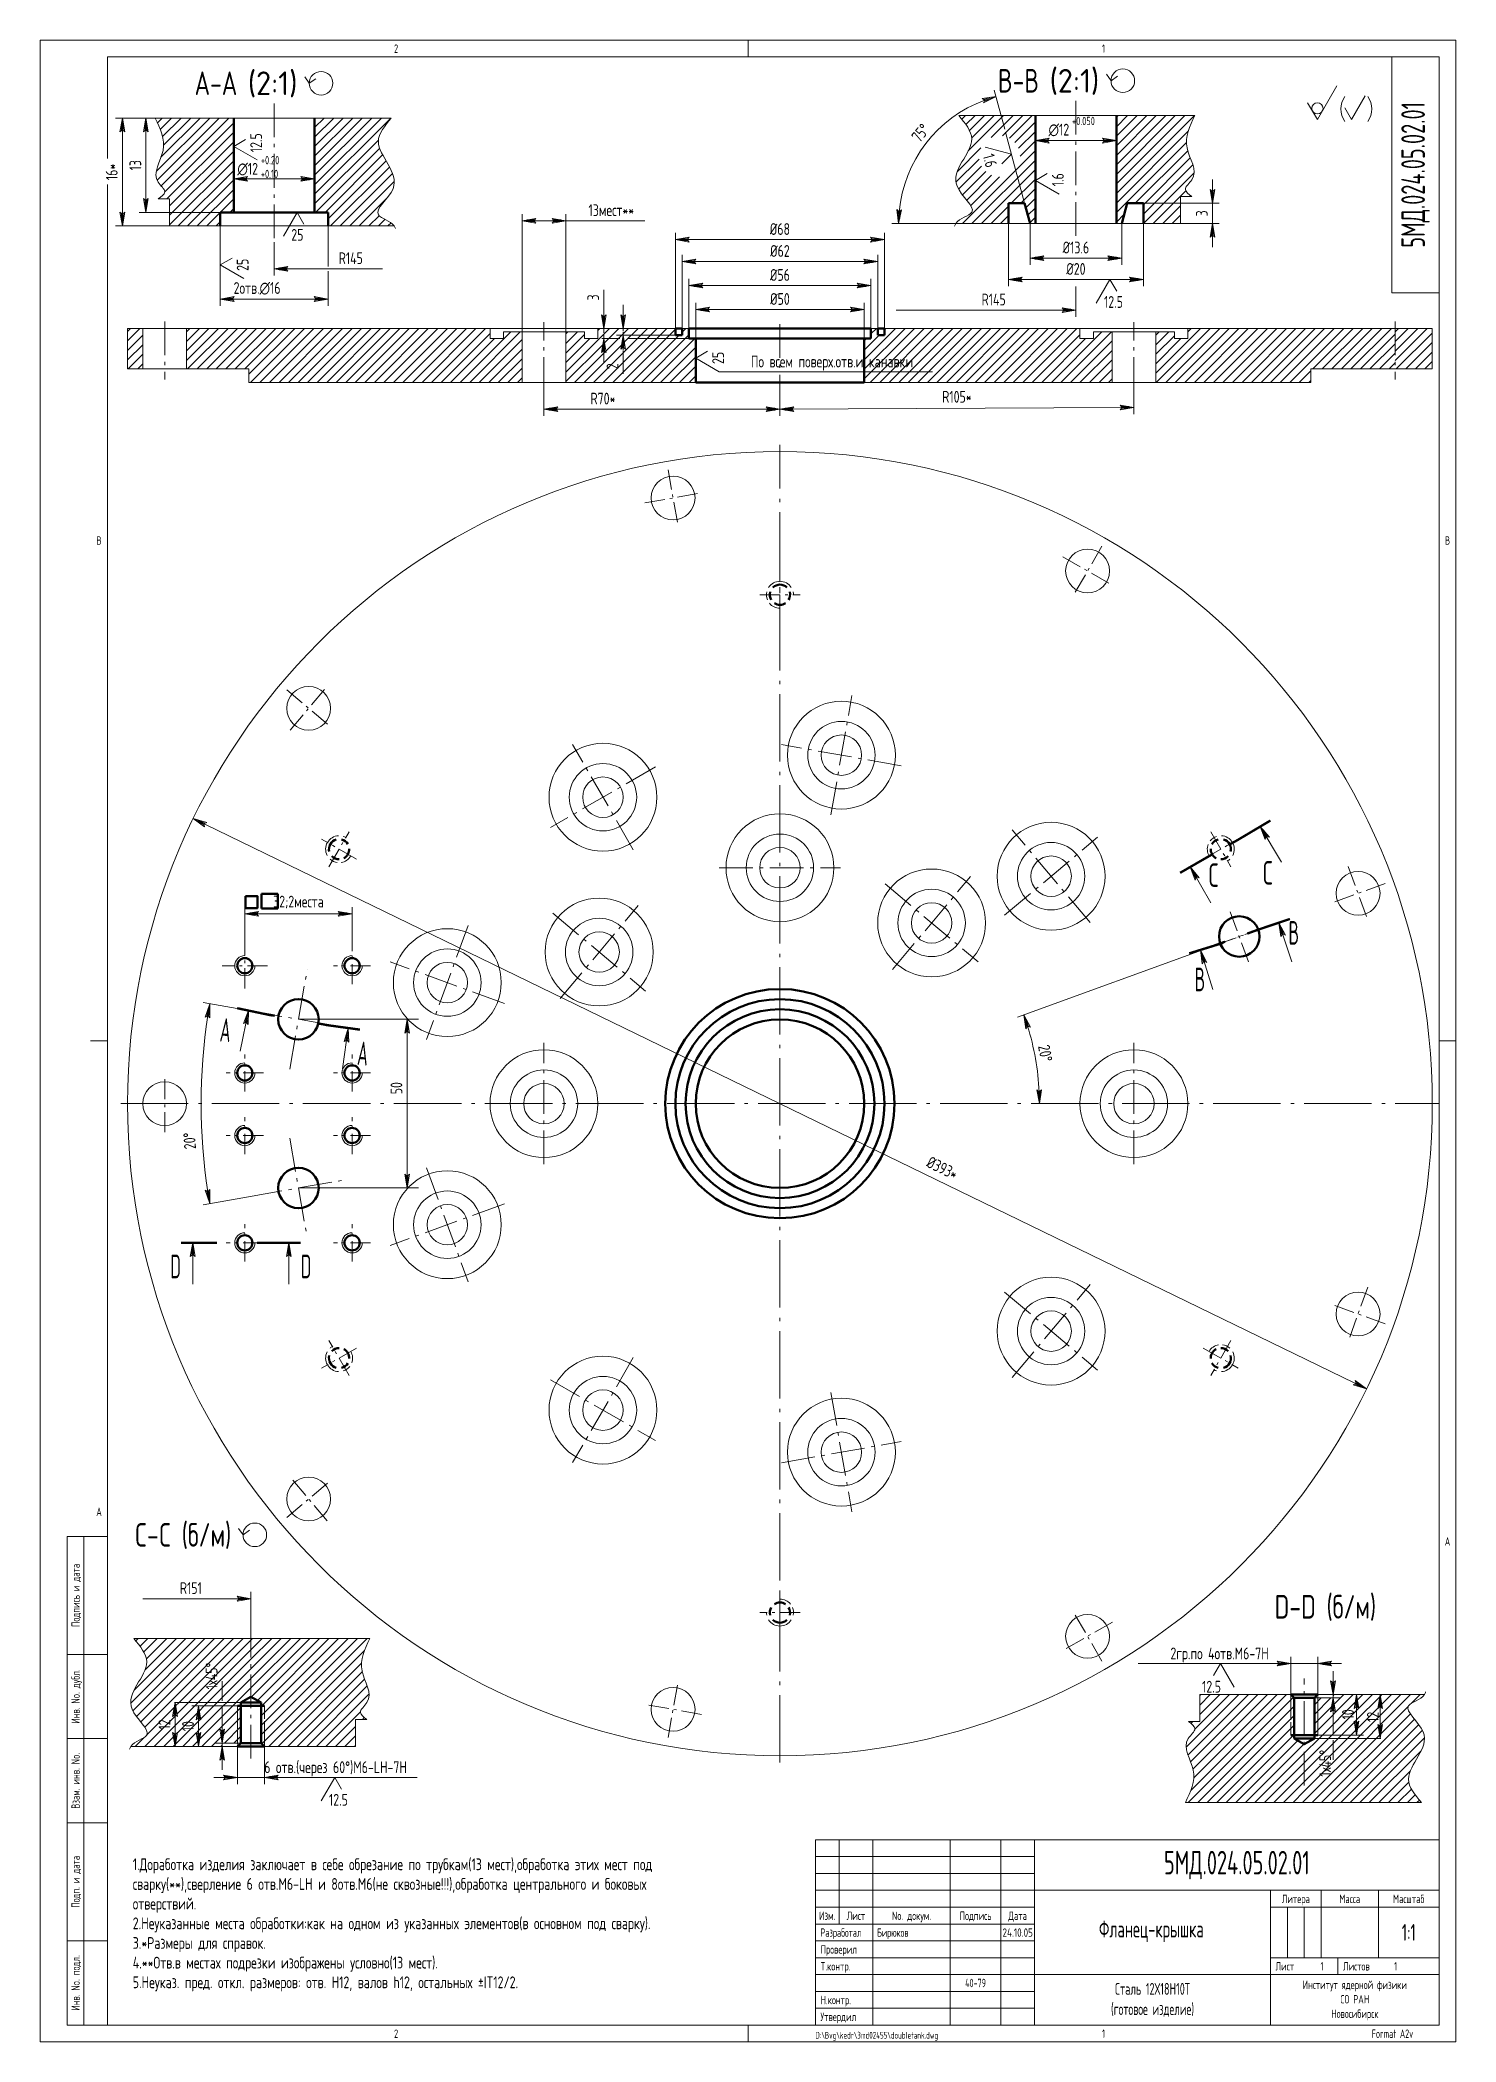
# Model space of a CAD drawing. Extents: x -414 to 4851, y -2165 to 1761.
# Drawn here: x 216 to 636, y 1014 to 1608 of the extents above; entities that cross this region are included whole.
import ezdxf
from ezdxf.enums import TextEntityAlignment as Align

# ---------------------------------------------------------------- set-up
doc = ezdxf.new("R2010")
doc.units = 0
for name, pattern in [('S-P10', [15, 10, -2, 1, -2]), ('S-P20', [27, 20, -3, 1, -3]), ('S-P6', [9.8, 6, -1.5, 0.8, -1.5])]:
    doc.linetypes.add(name, pattern=pattern)
for name, color, linetype, lineweight in [('1', 9, 'CONTINUOUS', 20), ('2', 2, 'CONTINUOUS', 50), ('DIM', 4, 'CONTINUOUS', 20), ('HATCH', 5, 'CONTINUOUS', 20), ('TR', 3, 'CONTINUOUS', 20)]:
    doc.layers.add(name, color=color, linetype=linetype, lineweight=lineweight)
doc.styles.add('SIMPLEX', font='simplex.shx', dxfattribs={"width": 0.7})
pattern_1 = [(45, (-1048.727422559044, 279.2089286479256), (-1.414213562373095, 1.414213562373095), [])]
pattern_2 = [(45, (-1573.865780161137, -28.8072000388579), (-1.414213562373095, 1.414213562373095), [])]
pattern_3 = [(225, (2442.767246430955, 2247.43678467598), (1.414213562373095, -1.414213562373095), [])]

msp = doc.modelspace()

# ---------------------------------------------------------------- texts
at = {"layer": 'DIM', "style": 'SIMPLEX', "width": 0.7}
for s, height, p in [('2', 2.5, (320.666142646561, 1604.133691005587)), ('1', 2.5, (530.6661426465607, 1604.133691005587)), ('12.5', 3.5, (560.3465696038229, 1117.59374359206)), ('2', 2.5, (320.666142646561, 1015.133691005587)), ('1', 2.5, (530.6661426465607, 1015.133691005587))]:
    msp.add_text(s, height=height, dxfattribs=at).set_placement(p)
for s, p in [('А-А', (274.1697280343867, 1591.617909261196)), ('B-B', (511.9985558118251, 1592.352037232393)), ('C-C', (254.5320811572603, 1160.899479140017)), ('D-D', (594.1274773649156, 1139.563061077822))]:
    msp.add_text(s, height=7, dxfattribs=at).set_placement(p, align=Align.RIGHT)
at = {"layer": 'DIM', "style": 'SIMPLEX'}
for s, width, p, p2 in [('(2:1)', 0.6125000000000018, (277.3197280343868, 1591.617909261196), (292.0197280343868, 1591.617909261196)), ('(2:1)', 0.6124999999999925, (515.1485558118256, 1592.352037232393), (529.8485558118255, 1592.352037232393)), ('C', 0.6300000000000183, (562.1636506827649, 1356.659458469521), (565.313650682765, 1356.659458469521)), ('C', 0.6300000000000183, (578.2538944635639, 1357.350222047677), (581.403894463564, 1357.350222047677)), ('B', 0.6750000000000196, (585.9838062320378, 1339.519398783039), (589.1338062320378, 1339.519398783039)), ('B', 0.6750000000000196, (558.1433231123683, 1325.704512029734), (561.2933231123684, 1325.704512029734)), ('D', 0.6750000000000194, (254.2940241296478, 1240.543013301004), (257.4440241296479, 1240.543013301004)), ('D', 0.6750000000000194, (293.0042308883169, 1240.543013301004), (296.154230888317, 1240.543013301004)), ('(б/м)', 0.5249999999999936, (257.6820811572609, 1160.899479140017), (272.3820811572607, 1160.899479140017)), ('(б/м)', 0.5249999999999936, (597.2774773649162, 1139.563061077822), (611.977477364916, 1139.563061077822))]:
    msp.add_text(s, height=7, dxfattribs=dict(at, width=width)).set_placement(p, p2, align=Align.FIT)
at = {"layer": 'DIM', "style": 'SIMPLEX', "width": 0.7}
for s, p in [('+0.050', (521.7857883464035, 1581.932569776631)), ('+0.20', (281.1688900290101, 1570.318077892172))]:
    msp.add_text(s, height=2.4745, dxfattribs=at).set_placement(p, align=Align.BOTTOM_LEFT)
for s, rotation, p in [('12.5', 89.99999999999902, (281.5102105689648, 1574.640653619864)), ('1.6', 285.0000000000069, (495.2577865445496, 1573.604431266851)), ('1.6', 90.00000000000192, (519.3390383464039, 1564.535802324035)), ('25', 359.9999999999946, (290.1894368820458, 1548.373463900278)), ('25', 90.00000000000192, (277.5102105689648, 1539.441529257764)), ('12.5', 359.9999999999973, (531.2633365583006, 1528.471083794785)), ('25', 89.99999999999902, (418.5434447956768, 1511.813029439108)), ('12.5', 359.9999999999973, (301.3626737822542, 1084.033772114328))]:
    msp.add_text(s, height=3.5, rotation=rotation, dxfattribs=at).set_placement(p)
msp.add_text('+0.10', height=2.4745, dxfattribs=at).set_placement((281.1688900290101, 1569.443077892172), align=Align.TOP_LEFT)
for s, p in [('B', (233.166142646561, 1459.433691005587)), ('B', (633.1661426465607, 1459.433691005587)), ('A', (233.1661426465612, 1171.247135579883)), ('A', (633.1661426465607, 1162.433691005587))]:
    msp.add_text(s, height=2.5, dxfattribs=at).set_placement(p, align=Align.MIDDLE)
at = {"layer": 'DIM', "style": 'SIMPLEX', "width": 0.5249999999999921}
msp.add_text('А', height=7, rotation=356.0000000000015, dxfattribs=at).set_placement((268.8583120190781, 1310.811745101985), (272.0006387773965, 1310.592012209691), align=Align.FIT)
at = {"layer": 'DIM', "color": 3, "style": 'SIMPLEX', "width": 0.5250000000000298}
msp.add_text('А', height=7, rotation=356.0000000000019, dxfattribs=at).set_placement((309.5969912165608, 1303.843983606318), (312.7393179748794, 1303.624250714024), align=Align.FIT)
at = {"layer": 'DIM', "style": 'SIMPLEX', "width": 0.7}
for s, height, rotation, p in [('%%c393*', 3.5, 334.0734224553277, (482.540821505886, 1271.682481500517)), ('Подпись и дата', 2.5, 90, (227.4661426465609, 1146.433691005587)), ('Инв. No. дубл.', 2.5, 90, (227.4661426465609, 1116.433691005587)), ('Взам. инв. No.', 2.5, 90, (227.4661426465609, 1091.433691005587)), ('Подп. и дата', 2.5, 90, (227.4661426465609, 1061.433691005587)), ('Инв. No. подл.', 2.5, 90, (227.4661426465609, 1031.433691005587))]:
    msp.add_text(s, height=height, rotation=rotation, dxfattribs=at).set_placement(p, align=Align.CENTER)
at = {"layer": 'DIM', "char_height": 3.5, "attachment_point": 5, "style": 'SIMPLEX'}
for s, insert, rotation in [('\\A1;75°', (476.8711989202175, 1580.37104416387), 50.39610327328018), ('\\A1;16*', (236.9290276954932, 1568.782534115059), 90), ('13', (243.9290276954932, 1570.782534115059), 90), ('\\A1;3', (560.2769846706487, 1556.507591871475), 90), ('\\A1;3', (379.735606755534, 1531.553796848302), 90), ('\\A1;2', (385.4666012095634, 1511.120463514969), 90), ('\\A1;20°', (513.8526791696181, 1307.289671289443), 280.75353193456425), ('50', (321.3790174503099, 1296.930720661553), 90), ('\\A1;20°', (260.0281209150953, 1281.303275819202), 93.61821173049988), ('\\A1;1х45°', (266.5542802608779, 1122.534168636403), 90), ('\\A1;10', (603.6278578621796, 1111.14213128253), 89.99999999999999), ('\\A1;12', (611.0170130982115, 1110.373424134216), 89.99999999999999), ('\\A1;12', (252.5542802608779, 1108.136463363527), 90), ('\\A1;10', (259.5542802608779, 1107.636463363527), 90), ('\\A1;1х45°', (596.8735128458684, 1096.648154694541), 89.99999999999999)]:
    msp.add_mtext(s, dxfattribs=dict(at, insert=insert, rotation=rotation))
for s, insert in [('\\A1;∅12', (517.8774550130702, 1581.232569776631)), ('∅12', (277.2605566956768, 1569.618077892172)), ('\\A1;13мест**', (385.1184447956766, 1557.46047455055)), ('%%c68', (435.1434447956767, 1551.851462469322)), ('\\A1;R145', (307.844625644731, 1543.210164531015)), ('%%c62', (435.1434447956767, 1545.350078585082)), ('\\A1;%%c13.6', (522.9390383464033, 1546.371385249232)), ('%%c56', (435.1434447956767, 1538.229515377593)), ('\\A1;%%c20', (522.9390383464033, 1540.021083794786)), ('\\fSimplex|b0|i0|c204|p2;2отв.∅\\Fsimplex.shx;16', (280.0486272356313, 1534.243154428015)), ('%%c50', (435.1434447956767, 1531.108952170105)), ('\\A1;R145', (498.5412415710398, 1530.951237411216)), ('\\fSimplex|b0|i0|c204|p2;По всем поверх.отв.и канавки', (450.5883989115043, 1512.070290822996)), ('R70*', (382.6434447956767, 1501.548046117729)), ('R105*', (487.6434447956767, 1502.082427636955)), ('\\A1;32;2места', (292.3190585509856, 1352.167103873568)), ('\\A1;R151', (260.414056144542, 1148.608538312862)), ('\\fSimplex|b0|i0|c204|p2;2гр.по 4отв.М6-7Н', (565.5665761386285, 1128.74452579101)), ('6\\fSimplex|b0|i0|c204|p2; отв.(через \\Fsimplex.shx;6\\fSimplex|b0|i0|c204|p2;0°)М\\Fsimplex.shx;6-LH-\\fSimplex|b0|i0|c204|p2;7Н', (303.3348901311897, 1094.982485382543))]:
    msp.add_mtext(s, dxfattribs=dict(at, insert=insert))
at = {"layer": 'TR', "insert": (243.166142646561, 1028.933691005587), "char_height": 3.5, "width": 170, "attachment_point": 7, "style": 'SIMPLEX'}
msp.add_mtext('\\fSimplex|b0|i0|c204|p2;1.Доработка изделия заключает в себе обрезание по трубкам(13 мест),обработка этих мест под сварку(**),сверление \\Fsimplex.shx;6\\fSimplex|b0|i0|c204|p2; отв.М\\Fsimplex.shx;6-LH \\fSimplex|b0|i0|c204|p2;и 8отв.М6(не сквозные!!!),обработка центрального и боковых отверствий.\\P2.Неуказанные места обработки:как на одном из указанных элементов(в основном под сварку).\\P3.*Размеры для справок.\\P4.**Отв.в местах подрезки изображены условно(13 мест).\\P5.Неуказ. пред. откл. размеров: отв. H12, валов h12, остальных ±IT12/2.', dxfattribs=at)

# ---------------------------------------------------------------- blocks, each defined once
blk = doc.blocks.new('LEADR')
at = {"layer": 'DIM'}
for p, q in [((-1.170416226631389, 0.2000000000000028), (0, 0)), ((-0.9997944300187243, -0.0002412563466975826), (-1.170416226631389, 0.2000000000000028)), ((0, 0), (-1.170416226631389, -0.1999999999999886)), ((-0.4381870021173455, 0.07487712356459042), (-1.063684681848329, 0.07474016190496968)), ((0, 0), (-1, 0)), ((-1.170416226631389, -0.1999999999999886), (-0.9997944300187243, -0.0002412563466975826)), ((-0.4396274744967172, -0.07512327059271229), (-1.063870801763059, -0.07525989858129378))]:
    blk.add_line(p, q, dxfattribs=at)
blk = doc.blocks.new('SHTAMP1')
at = {"layer": 'DIM', "color": 2}
for p, q in [((-185, 55), (0, 55)), ((-185, 55), (-185, 0)), ((-178, 55), (-178, 29.99999999999999)), ((-168, 55), (-168, 0)), ((-145, 55), (-145, 0)), ((-130, 55), (-130, 0)), ((-120, 55), (-120, 0)), ((-120, 40), (0, 40)), ((-49.99999999999997, 40), (-50, 0)), ((-34.99999999999997, 40), (-34.99999999999997, 20)), ((-17.99999999999997, 40), (-17.99999999999997, 20.00000000000001)), ((-185, 35), (-120, 35)), ((-185, 30), (-120, 30)), ((-49.99999999999997, 35), (0, 35)), ((-50, 20), (0, 20)), ((-29.99999999999994, 20.00000000000001), (-29.99999999999997, 15)), ((-120, 15), (0, 15))]:
    blk.add_line(p, q, dxfattribs=at)
at = {"layer": 'DIM'}
for p, q in [((-185, 50), (-120, 50)), ((-185, 45), (-120, 45)), ((-185, 40), (-120, 40)), ((-44.99999999999997, 35), (-44.99999999999997, 20)), ((-39.99999999999997, 35), (-39.99999999999997, 20)), ((-185, 25), (-120, 25)), ((-185, 20), (-120, 20)), ((-185, 15), (-120, 15)), ((-185, 10), (-120, 10)), ((-185, 5), (-120, 5))]:
    blk.add_line(p, q, dxfattribs=at)
at = {"layer": 'DIM', "style": 'SIMPLEX', "width": 0.6}
blk.add_text('1', height=2.5, dxfattribs=at).set_placement((-35.17607202795625, 16.2))
at = {"layer": 'DIM', "style": 'SIMPLEX', "width": 0.6, "flags": 8}
blk.add_attdef('ОБОЗНАЧЕНИЕ2', text='', height=7, dxfattribs=at).set_placement((-117, 60), align=Align.MIDDLE)
at = {"layer": 'DIM', "style": 'SIMPLEX', "width": 0.6}
for tag, height, p in [('ОБОЗНАЧЕНИЕ', 7, (-60, 47.5)), ('МАСШТАБ', 5, (-9, 27.5))]:
    blk.add_attdef(tag, text='', height=height, dxfattribs=at).set_placement(p, align=Align.MIDDLE)
at = {"layer": 'DIM', "style": 'SIMPLEX', "width": 0.9108433734939759}
blk.add_attdef('ДАТА', text='', height=2.5, dxfattribs=at).set_placement((-129.5, 26.2), (-120.5, 26.2), align=Align.FIT)
at = {"layer": 'DIM', "style": 'SIMPLEX', "width": 0.6}
for tag, p in [('ЛИСТОВ', (-13.325, 16.2)), ('FORMAT', (-20, -3.8))]:
    blk.add_attdef(tag, p, '', height=2.5, dxfattribs=at)
blk.add_attdef('ТЕЛЕФОН', text='', height=2.5, dxfattribs=at).set_placement((-137.5, 12.5), align=Align.MIDDLE_CENTER)
at = {"layer": 'TR', "style": 'SIMPLEX', "width": 0.7}
for s, p in [('Литера', (-42.49999999999997, 36.2)), ('Масса', (-26.49999999999997, 36.2)), ('Масштаб', (-9, 36.2)), ('Изм.', (-181.5, 31.2)), ('Лист', (-173, 31.2)), ('No. докум.', (-156.5, 31.2)), ('Подпись', (-137.5, 31.2)), ('Дата', (-125, 31.2)), ('Институт ядерной физики', (-25, 10.70243239950646)), ('СО РАН', (-25, 6.416718113792172)), ('Новосибирск', (-25, 2.131003828077887))]:
    blk.add_text(s, height=2.5, dxfattribs=at).set_placement(p, align=Align.CENTER)
at = {"layer": 'TR', "style": 'SIMPLEX'}
for s, width, p in [('Разработал', 0.6, (-183.5, 26.2)), ('T.контр.', 0.7, (-183.5, 16.2)), ('Проверил', 0.7, (-183.5, 21.2)), ('Лист', 0.7, (-48.5, 16.2)), ('Листов', 0.7, (-28.49999999999997, 16.2)), ('Н.контр.', 0.7, (-183.5, 6.200000000000001)), ('Утвердил', 0.7, (-183.5, 1.200000000000001))]:
    blk.add_text(s, height=2.5, dxfattribs=dict(at, width=width)).set_placement(p)
at = {"layer": 'TR', "style": 'SIMPLEX', "width": 0.6}
for tag, height, p in [('НАИМЕНОВАНИЕ', 5, (-85.34568711718521, 29.20002082529924)), ('НАИМЕНОВАНИЕ2', 5, (-85.34568711718521, 21.20002082529924)), ('МАТЕРИАЛ', 3.5, (-85, 9)), ('СОРТАМЕНТ', 3.5, (-85, 3))]:
    blk.add_attdef(tag, text='', height=height, dxfattribs=at).set_placement(p, align=Align.CENTER)
for tag, p, height in [('РАЗРАБОТАЛ', (-166.7, 26.2), 2.5), ('ПРОВЕРИЛ', (-166.7, 21.2), 2.5), ('НОРМОКОНТРОЛЬ', (-166.7, 6.199999999999998), 2.5), ('УТВЕРДИЛ', (-166.7, 1.199999999999999), 2.5), ('ФАЙЛ', (-185, -4), 2)]:
    blk.add_attdef(tag, p, '', height=height, dxfattribs=at)
blk = doc.blocks.new('STREL')
at = {"layer": 'DIM'}
for p, q in [((-1.4210854715202e-14, 1.4210854715202e-14), (1.170416226631374, 0.2000000000000028)), ((1.170416226631374, -0.1999999999999886), (-1.4210854715202e-14, 1.4210854715202e-14)), ((-1.4210854715202e-14, 1.4210854715202e-14), (3.5, 1.4210854715202e-14)), ((0.439627474496703, 0.0751232705927265), (1.063870801763045, 0.075259898581308)), ((1.170416226631374, 0.2000000000000028), (0.99979443001871, 0.0002412563467117934)), ((0.99979443001871, 0.0002412563467117934), (1.170416226631374, -0.1999999999999886)), ((0.4381870021173313, -0.07487712356457621), (1.063684681848315, -0.07474016190495547))]:
    blk.add_line(p, q, dxfattribs=at)

# ---------------------------------------------------------------- hatches: boundary and pattern name
at = {"layer": 'HATCH'}
h = msp.add_hatch(dxfattribs=at)
h.set_pattern_fill('U', color=256, scale=2, angle=45, style=0, pattern_type=0)
h.set_pattern_definition(pattern_2)
edge = h.paths.add_edge_path()
edge.add_line((510.9390383464038, 1585.525732301037), (488.211526658657, 1585.525732301036))
edge.add_spline(control_points=[(488.211526658657, 1585.525732301037), (490.1109951604485, 1583.239196701596), (495.5254759472273, 1576.721371815435), (481.8399708099569, 1566.61400688868), (495.8926226801691, 1556.582800582905), (488.3584914086573, 1555.129950429314), (487.3342560313968, 1553.507591871476)], knot_values=[0, 0, 0, 0, 7.93250012551474, 22.61178296991987, 31.48749630963797, 37.23832484005002, 37.23832484005002, 37.23832484005002, 37.23832484005062], degree=3, periodic=0)
edge.add_line((487.3342560313959, 1553.507591871475), (502.9390383464033, 1553.507591871475))
edge.add_line((502.9390383464033, 1553.507591871475), (502.9390383464033, 1559.507591871475))
edge.add_line((502.9390383464033, 1559.507591871475), (507.7313431918164, 1559.507591871475))
edge.add_line((507.7313431918164, 1559.507591871475), (505.0414601105567, 1569.546372197157))
edge.add_arc((500.3175241814024, 1573.427097593843), 6.11355872362715, 179.9999999999979, 320.5968086093783, ccw=False)
edge.add_arc((500.3175241814024, 1573.427097593843), 6.113558723627193, 0, 180, ccw=False)
edge.add_arc((500.3175241814024, 1573.427097593843), 6.11355872362715, -39.403191390621714, 2.2168933355715126e-12, ccw=False)
edge.add_line((505.0414601105567, 1569.546372197157), (507.7313431918164, 1559.507591871475))
edge.add_line((507.7313431918164, 1559.507591871475), (509.339038346403, 1553.507591871475))
edge.add_line((509.339038346403, 1553.507591871475), (510.9390383464038, 1553.507591871475))
edge.add_line((510.9390383464038, 1553.507591871475), (510.9390383464038, 1585.525732301037))
h = msp.add_hatch(dxfattribs=at)
h.set_pattern_fill('U', color=256, scale=2, angle=45, style=0, pattern_type=0)
h.set_pattern_definition(pattern_2)
edge = h.paths.add_edge_path()
edge.add_line((534.9390383464029, 1553.507591871475), (536.5390383464037, 1553.507591871475))
edge.add_line((536.5390383464037, 1553.507591871475), (538.1467335009902, 1559.507591871475))
edge.add_line((538.1467335009902, 1559.507591871475), (542.9390383464033, 1559.507591871475))
edge.add_line((542.9390383464033, 1559.507591871475), (542.9390383464033, 1553.507591871475))
edge.add_line((542.9390383464033, 1553.507591871475), (553.9390383464033, 1553.507591871475))
edge.add_line((553.9390383464033, 1553.507591871475), (553.9390383464033, 1561.507591871475))
edge.add_line((553.9390383464033, 1561.507591871475), (557.3342560313968, 1561.507591871475))
edge.add_spline(control_points=[(557.3342560313968, 1561.507591871475), (556.3928366559549, 1562.185084719634), (554.2944136723518, 1563.695215699397), (560.208894073784, 1568.098212408811), (553.764992066459, 1576.208789261225), (556.7117355565633, 1582.383179830099), (558.211526658657, 1585.525732301037)], knot_values=[0, 0, 0, 0, 2.837004643802143, 6.323680927376103, 15.86114427709566, 25.74688950753536, 25.74688950753536, 25.74688950753536, 25.74688950753536], degree=3, periodic=0)
edge.add_line((558.211526658657, 1585.525732301037), (534.9390383464029, 1585.525732301037))
edge.add_line((534.9390383464029, 1585.525732301037), (534.9390383464029, 1553.507591871475))
h = msp.add_hatch(dxfattribs=at)
h.set_pattern_fill('U', color=256, scale=2, angle=45, style=0, pattern_type=0)
h.set_pattern_definition(pattern_1)
h.paths.add_polyline_path([(241.6434447956767, 1510.337130181635), (246.1434447956769, 1510.337130181635), (246.1434447956765, 1522.337130181635), (241.6434447956769, 1522.337130181635)])
h = msp.add_hatch(dxfattribs=at)
h.set_pattern_fill('U', color=256, scale=2, angle=45, style=0, pattern_type=0)
h.set_pattern_definition(pattern_2)
h.paths.add_polyline_path([(277.6434447956767, 1510.337130181635), (277.6434447956767, 1506.337130181635), (314.1434447956769, 1506.337130181635), (358.6434447956768, 1506.337130181635), (358.6434447956767, 1521.337130181635), (353.1434447956767, 1521.337130181635), (353.1434447956767, 1519.337130181635), (349.1434447956767, 1519.337130181635), (349.1434447956767, 1522.337130181636), (323.6434447956767, 1522.337130181635), (259.1434447956767, 1522.337130181635), (259.1434447956767, 1510.337130181635)])
h = msp.add_hatch(dxfattribs=at)
h.set_pattern_fill('U', color=256, scale=2, angle=45, style=0, pattern_type=0)
h.set_pattern_definition(pattern_2)
h.paths.add_polyline_path([(371.6434447956765, 1506.337130181635), (410.1434447956767, 1506.337130181635), (410.1434447956767, 1519.337130181635), (408.1434447956769, 1519.337130181635), (408.1434447956767, 1522.337130181635), (406.1434447956767, 1522.337130181636), (406.1434447956767, 1520.337130181636), (404.1434447956767, 1520.337130181636), (388.6166012095634, 1520.337130181636), (389.3166012095639, 1516.240673388425), (388.617445606777, 1516.83784967657), (387.9166012095634, 1516.240673388425), (388.6166012095637, 1520.337130181636), (404.1434447956765, 1520.337130181636), (404.1434447956767, 1522.337130181636), (381.1434447956769, 1522.337130181636), (381.1434447956767, 1519.337130181635), (377.1434447956767, 1519.337130181635), (377.1434447956767, 1521.337130181635), (371.6434447956767, 1521.337130181635)])
h.paths.add_polyline_path([(382.1856067555343, 1515.240673388425), (382.8856067555341, 1519.337130181636), (383.5856067555339, 1515.240673388425), (382.8864511527474, 1515.83784967657)], flags=16)
h.paths.add_polyline_path([(382.8416012095634, 1509.428796848302), (382.8416012095634, 1512.812130181636), (388.0916012095634, 1512.812130181636), (388.0916012095634, 1509.428796848302)], flags=24)
h = msp.add_hatch(dxfattribs=at)
h.set_pattern_fill('U', color=256, scale=2, angle=45, style=0, pattern_type=0)
h.set_pattern_definition(pattern_2)
h.paths.add_polyline_path([(533.6434447956767, 1506.337130181635), (533.6434447956767, 1521.337130181635), (528.1434447956767, 1521.337130181635), (528.1434447956767, 1519.337130181635), (524.1434447956767, 1519.337130181635), (524.1434447956767, 1522.337130181635), (466.1434447956767, 1522.337130181636), (466.1434447956767, 1520.337130181635), (464.1434447956767, 1520.337130181635), (464.1434447956767, 1522.337130181635), (462.1434447956769, 1522.337130181635), (462.1434447956765, 1519.337130181635), (460.1434447956767, 1519.337130181635), (460.1434447956767, 1506.337130181635)])
h = msp.add_hatch(dxfattribs=at)
h.set_pattern_fill('U', color=256, scale=2, angle=45, style=0, pattern_type=0)
h.set_pattern_definition(pattern_2)
h.paths.add_polyline_path([(556.1434447956767, 1522.337130181635), (556.1434447956767, 1519.337130181635), (552.1434447956767, 1519.337130181635), (552.1434447956767, 1521.337130181635), (546.6434447956767, 1521.337130181635), (546.6434447956767, 1506.337130181635), (575.1434447956767, 1506.337130181635), (592.6434447956767, 1506.337130181635), (592.6434447956767, 1510.337130181635), (617.6434447956767, 1510.337130181635), (617.6434447956767, 1522.337130181635)])
h = msp.add_hatch(dxfattribs=at)
h.set_pattern_fill('U', color=256, scale=2, angle=45, style=0, pattern_type=0)
h.set_pattern_definition(pattern_1)
h.paths.add_polyline_path([(628.6434447956767, 1522.337130181635), (617.6434447956767, 1522.337130181636), (617.6434447956767, 1510.337130181635), (628.6434447956767, 1510.337130181635)])
h = msp.add_hatch(dxfattribs=at)
h.set_pattern_fill('U', color=256, scale=2, angle=45, style=0, pattern_type=0)
h.set_pattern_definition(pattern_2)
edge = h.paths.add_edge_path()
edge.add_line((278.2164473020453, 1133.654603793089), (243.4889356142987, 1133.654603793089))
edge.add_spline(control_points=[(243.488935614299, 1133.654603793089), (245.3884041160914, 1131.368068193648), (250.8028849028697, 1124.850243307487), (237.1173797655979, 1114.742878380732), (251.1700316358113, 1104.711672074958), (243.6359003642985, 1103.258821921366), (242.6116649870389, 1101.636463363527)], knot_values=[0, 0, 0, 0, 7.93250012551463, 22.61178296991969, 31.48749630963768, 37.23832484004998, 37.23832484004998, 37.23832484004998, 37.23832484005033], degree=3, periodic=0)
edge.add_line((242.6116649870389, 1101.636463363527), (255.7042802608782, 1101.636463363527))
edge.add_line((255.7042802608782, 1101.636463363527), (255.004280260878, 1105.732920156737))
edge.add_line((255.004280260878, 1105.732920156737), (255.7034358636645, 1105.135743868593))
edge.add_line((255.7034358636645, 1105.135743868593), (255.7042802608782, 1105.136463363527))
edge.add_line((255.7042802608782, 1105.136463363527), (255.704280260878, 1107.566497476883))
edge.add_line((255.704280260878, 1107.566497476883), (255.704280260878, 1111.136463363527))
edge.add_line((255.704280260878, 1111.136463363527), (255.0042802608777, 1110.540006570317))
edge.add_line((255.0042802608777, 1110.540006570317), (255.704280260878, 1114.636463363527))
edge.add_line((255.704280260878, 1114.636463363527), (275.2164473020453, 1114.636463363527))
edge.add_line((275.2164473020453, 1114.636463363527), (278.216447302045, 1116.367463363527))
edge.add_line((278.216447302045, 1116.367463363527), (278.2164473020453, 1133.654603793089))
h.paths.add_polyline_path([(249.9292802608779, 1105.511463363527), (249.9292802608779, 1110.761463363527), (255.1792802608779, 1110.761463363527), (255.1792802608779, 1105.511463363527)], flags=24)
h.paths.add_polyline_path([(263.9292802608779, 1117.400835303069), (263.9292802608779, 1127.667501969736), (269.1792802608779, 1127.667501969736), (269.1792802608779, 1117.400835303069)], flags=24)
h = msp.add_hatch(dxfattribs=at)
h.set_pattern_fill('U', color=256, scale=2, angle=45, style=0, pattern_type=0)
h.set_pattern_definition(pattern_2)
edge = h.paths.add_edge_path()
edge.add_line((278.2164473020453, 1133.654603793089), (278.2164473020453, 1116.367463363527))
edge.add_line((278.2164473020453, 1116.367463363527), (281.2164473020453, 1114.636463363527))
edge.add_line((281.2164473020453, 1114.636463363527), (281.2164473020453, 1102.636463363527))
edge.add_line((281.2164473020453, 1102.636463363527), (282.2164473020451, 1101.636463363527))
edge.add_line((282.2164473020451, 1101.636463363527), (309.2164473020453, 1101.636463363527))
edge.add_line((309.2164473020453, 1101.636463363527), (309.2164473020453, 1109.636463363527))
edge.add_line((309.2164473020453, 1109.636463363527), (312.6116649870387, 1109.636463363527))
edge.add_spline(control_points=[(312.6116649870387, 1109.636463363527), (311.6702456115968, 1110.313956211686), (309.5718226279937, 1111.824087191449), (315.4863030294255, 1116.227083900863), (309.0424010221013, 1124.337660753277), (311.9891445122057, 1130.512051322151), (313.488935614299, 1133.654603793089)], knot_values=[0, 0, 0, 0, 2.837004643802143, 6.323680927376103, 15.86114427709566, 25.74688950753536, 25.74688950753536, 25.74688950753536, 25.74688950753536], degree=3, periodic=0)
edge.add_line((313.488935614299, 1133.654603793089), (278.2164473020453, 1133.654603793089))
h = msp.add_hatch(dxfattribs=at)
h.set_pattern_fill('U', color=256, scale=2, angle=225, style=0, pattern_type=0)
h.set_pattern_definition(pattern_3)
edge = h.paths.add_edge_path()
edge.add_line((590.685018967773, 1084.974980844033), (590.6850189677725, 1102.262121273595))
edge.add_line((590.6850189677725, 1102.262121273595), (587.6850189677725, 1103.993121273595))
edge.add_line((587.685018967773, 1103.993121273595), (587.685018967773, 1115.993121273595))
edge.add_line((587.685018967773, 1115.993121273595), (586.685018967773, 1116.993121273595))
edge.add_line((586.685018967773, 1116.993121273595), (559.685018967773, 1116.993121273595))
edge.add_line((559.685018967773, 1116.993121273595), (559.685018967773, 1108.993121273595))
edge.add_line((559.685018967773, 1108.993121273595), (556.2898012827795, 1108.993121273595))
edge.add_spline(control_points=[(556.2898012827795, 1108.993121273595), (557.2312206582214, 1108.315628425436), (559.329643641825, 1106.805497445673), (553.4151632403923, 1102.402500736259), (559.8590652477169, 1094.291923883845), (556.9123217576125, 1088.117533314971), (555.4125306555193, 1084.974980844033)], knot_values=[0, 0, 0, 0, 2.837004643802143, 6.323680927376103, 15.86114427709566, 25.74688950753536, 25.74688950753536, 25.74688950753536, 25.74688950753536], degree=3, periodic=0)
edge.add_line((555.4125306555193, 1084.974980844033), (590.685018967773, 1084.974980844033))
h = msp.add_hatch(dxfattribs=at)
h.set_pattern_fill('U', color=256, scale=2, angle=225, style=0, pattern_type=0)
h.set_pattern_definition(pattern_3)
edge = h.paths.add_edge_path()
edge.add_line((593.6850189677725, 1103.993121273595), (590.6850189677725, 1102.262121273595))
edge.add_line((590.6850189677725, 1102.262121273595), (590.6850189677725, 1084.974980844033))
edge.add_line((590.685018967773, 1084.974980844033), (625.4125306555193, 1084.974980844033))
edge.add_spline(control_points=[(625.4125306555193, 1084.974980844033), (623.5130621537273, 1087.261516443474), (618.0985813669486, 1093.779341329635), (631.7840865042199, 1103.88670625639), (617.7314346340067, 1113.917912562165), (625.2655659055208, 1115.370762715756), (626.2898012827795, 1116.993121273595)], knot_values=[0, 0, 0, 0, 7.93250012551463, 22.61178296991969, 31.48749630963768, 37.23832484005033, 37.23832484005039, 37.23832484005039, 37.23832484005039], degree=3, periodic=0)
edge.add_line((626.2898012827795, 1116.993121273595), (613.1971860089398, 1116.993121273595))
edge.add_line((613.1971860089398, 1116.993121273595), (613.8971860089405, 1112.896664480385))
edge.add_line((613.8971860089405, 1112.896664480385), (613.1980304061535, 1113.493840768529))
edge.add_line((613.1980304061535, 1113.493840768529), (613.1971860089398, 1113.493121273595))
edge.add_line((613.1971860089398, 1113.493121273595), (613.1971860089398, 1111.063087160239))
edge.add_line((613.1971860089402, 1111.063087160239), (613.1971860089402, 1107.493121273595))
edge.add_line((613.1971860089402, 1107.493121273595), (613.8971860089405, 1108.089578066805))
edge.add_line((613.8971860089405, 1108.089578066805), (613.1971860089398, 1103.993121273595))
edge.add_line((613.1971860089398, 1103.993121273595), (593.6850189677725, 1103.993121273595))
h.paths.add_polyline_path([(608.3920130982115, 1107.748424134216), (608.3920130982115, 1112.998424134216), (613.6420130982115, 1112.998424134216), (613.6420130982115, 1107.748424134216)], flags=25)
h.paths.add_polyline_path([(594.2485128458684, 1091.514821361208), (594.2485128458684, 1101.781488027875), (599.4985128458684, 1101.781488027875), (599.4985128458684, 1091.514821361208)], flags=24)
h = msp.add_hatch(dxfattribs=at)
h.set_pattern_fill('U', color=256, scale=2, angle=225, style=0, pattern_type=0)
h.set_pattern_definition(pattern_3)
h.paths.add_polyline_path([(612.4971860089408, 1108.089578066805), (613.1963416117269, 1107.49240177866), (613.1971860089402, 1107.493121273595), (613.1971860089402, 1110.967511420519), (613.1971860089402, 1113.493121273595), (612.4971860089404, 1112.896664480385), (613.1971860089402, 1116.993121273595), (606.1971860089402, 1116.993121273595), (606.8971860089396, 1112.896664480385), (606.1980304061535, 1113.493840768529), (606.1971860089402, 1113.493121273595), (606.1971860089402, 1111.190520621885), (606.1971860089402, 1108.493121273594), (606.8971860089396, 1109.089578066805), (606.1971860089402, 1104.993121273595), (594.685018967773, 1104.993121273595), (593.685018967773, 1104.993121273595), (593.685018967773, 1103.993121273595), (613.1971860089407, 1103.993121273595)])
h.paths.add_polyline_path([(601.0028578621796, 1108.51713128253), (601.0028578621796, 1113.76713128253), (606.2528578621796, 1113.76713128253), (606.2528578621796, 1108.51713128253)], flags=25)
h = msp.add_hatch(dxfattribs=at)
h.set_pattern_fill('U', color=256, scale=2, angle=225, style=0, pattern_type=0)
h.set_pattern_definition(pattern_3)
h.paths.add_polyline_path([(605.4971860089408, 1109.089578066805), (606.1963416117269, 1108.49240177866), (606.1971860089402, 1108.493121273595), (606.1971860089402, 1111.094944882164), (606.1971860089402, 1113.493121273595), (605.4971860089408, 1112.896664480385), (606.1971860089402, 1116.993121273595), (599.1971860089402, 1116.993121273595), (599.1971860089402, 1116.574632637885), (599.1971860089402, 1115.993121273594), (599.8971860089396, 1111.896664480385), (599.1980304061535, 1112.493840768529), (598.4971860089408, 1111.896664480385), (599.1971860089402, 1115.993121273595), (593.685018967773, 1115.993121273595), (593.685018967773, 1104.993121273595), (594.685018967773, 1104.993121273595), (606.1971860089402, 1104.993121273595)])
h = msp.add_hatch(dxfattribs=at)
h.set_pattern_fill('U', color=256, scale=2, angle=45, style=0, pattern_type=0)
h.set_pattern_definition(pattern_2)
h.paths.add_polyline_path([(262.704280260878, 1113.636463363527), (274.2164473020453, 1113.636463363527), (275.216447302045, 1113.636463363527), (275.2164473020453, 1114.636463363527), (255.704280260878, 1114.636463363527), (256.4042802608781, 1110.540006570317), (255.7051246580916, 1111.137182858462), (255.704280260878, 1111.136463363527), (255.704280260878, 1107.662073216603), (255.7042802608782, 1105.136463363527), (256.4042802608783, 1105.732920156737), (255.704280260878, 1101.636463363527), (262.7042802608778, 1101.636463363527), (262.0042802608777, 1105.732920156737), (262.7034358636645, 1105.135743868593), (262.704280260878, 1105.136463363527), (262.704280260878, 1107.439064015237), (262.7042802608782, 1110.136463363527), (262.0042802608777, 1109.540006570317)])
h.paths.add_polyline_path([(256.9292802608779, 1105.011463363527), (256.9292802608779, 1110.261463363527), (262.1792802608779, 1110.261463363527), (262.1792802608779, 1105.011463363527)], flags=24)
h = msp.add_hatch(dxfattribs=at)
h.set_pattern_fill('U', color=256, scale=2, angle=45, style=0, pattern_type=0)
h.set_pattern_definition(pattern_2)
h.paths.add_polyline_path([(274.2164473020453, 1113.636463363527), (262.7042802608778, 1113.636463363527), (263.4042802608783, 1109.540006570317), (262.7051246580916, 1110.137182858462), (262.704280260878, 1110.136463363527), (262.704280260878, 1107.534639754958), (262.7042802608778, 1105.136463363527), (263.4042802608783, 1105.732920156737), (262.7042802608778, 1101.636463363527), (269.7042802608778, 1101.636463363527), (269.704280260878, 1102.054951999237), (269.704280260878, 1102.636463363527), (269.0042802608777, 1106.732920156737), (269.7034358636645, 1106.135743868593), (270.4042802608783, 1106.732920156737), (269.704280260878, 1102.636463363527), (275.216447302045, 1102.636463363527), (275.2164473020453, 1113.636463363527)])

# ---------------------------------------------------------------- linework, layer by layer
at = {"layer": '1', "linetype": 'S-P10'}
for p, q in [((285.1102105689647, 1589.128678242756), (285.1102105689647, 1547.973463900278)), ((522.9390383464033, 1589.862806213953), (522.9390383464033, 1548.707591871475)), ((252.6434447956767, 1524.451692530549), (252.6434447956767, 1507.166393599942)), ((365.1434447956767, 1503.83122710396), (365.1434447956767, 1524.255503002987)), ((435.1434447956767, 1523.642935707259), (435.1434447956767, 1503.296845584734)), ((540.1434447956767, 1503.83122710396), (540.1434447956767, 1524.255503002987)), ((617.6434447956767, 1524.451692530549), (617.6434447956767, 1507.166393599942)), ((450.2508362527001, 1378.019503852415), (456.5021706487096, 1413.472582960854)), ((391.6434447956767, 1367.685439469599), (373.6434447956767, 1398.862354005839)), ((471.1030430049245, 1392.62037620863), (435.6499638964851, 1398.871710604639)), ((398.2319020637965, 1392.273896737719), (367.0549875275569, 1374.273896737719)), ((527.1482882975279, 1346.045128381298), (504.0079343488123, 1373.622728333581)), ((501.7893113470282, 1348.263751383081), (529.3669112993116, 1371.404105331797)), ((417.1434447956769, 1362.341229340353), (453.1434447956769, 1362.341229340353)), ((466.3497774975929, 1357.534517333039), (493.9273774498765, 1334.394163384324)), ((468.568400499377, 1332.17554038254), (491.7087544480923, 1359.753140334823)), ((367.7315338012065, 1348.906538992768), (395.30913375349, 1325.766185044053)), ((369.9501568029907, 1323.547562042269), (393.0905107517058, 1351.125161994552)), ((342.6320821930185, 1345.167811563694), (330.3193570332946, 1311.338877215402)), ((289.731525783101, 1302.589974782162), (294.9065913188704, 1332.140248836738)), ((353.3901867873028, 1322.096981809686), (319.5612524390103, 1334.40970696941)), ((277.5439215236981, 1319.952644577334), (307.094195578273, 1314.777579041566)), ((365.1434447956767, 1274.341229340353), (365.1434447956767, 1310.341229340353)), ((540.1434447956772, 1274.341229340353), (540.1434447956772, 1310.341229340353)), ((289.731525783101, 1282.092483898543), (294.9065913188704, 1252.542209843968)), ((330.3193570332942, 1273.343581465303), (342.6320821930183, 1239.514647117011)), ((277.5439215236979, 1264.729814103371), (307.094195578273, 1269.90487963914)), ((353.3901867873026, 1262.585476871019), (319.5612524390099, 1250.272751711295)), ((501.7893113470282, 1236.418707297624), (529.3669112993116, 1213.278353348908)), ((504.0079343488123, 1211.059730347124), (527.1482882975279, 1238.637330299407)), ((391.6434447956769, 1216.997019211106), (373.6434447956769, 1185.820104674866)), ((367.0549875275569, 1210.408561942986), (398.2319020637967, 1192.408561942986)), ((450.2508362526999, 1206.66295482829), (456.5021706487094, 1171.209875719851)), ((435.6499638964849, 1185.810748076066), (471.1030430049243, 1192.062082472075)), ((278.2164473020453, 1137.991677706005), (278.2164473020453, 1096.836463363527)), ((590.685018967773, 1090.028253823776), (590.685018967773, 1121.793121273595))]:
    msp.add_line(p, q, dxfattribs=at)
at = {"layer": '1'}
for p, q in [((319.8377222567112, 1584.79160432984), (249.8377222567112, 1584.79160432984)), ((488.211526658657, 1585.525732301037), (558.211526658657, 1585.525732301037)), ((254.1102105689647, 1560.773463900278), (250.7149928839713, 1560.773463900278)), ((254.1102105689647, 1552.773463900278), (254.1102105689647, 1560.773463900278)), ((553.9390383464033, 1553.507591871475), (553.9390383464033, 1561.507591871475)), ((553.9390383464033, 1561.507591871475), (557.3342560313968, 1561.507591871475)), ((320.7149928839713, 1552.773463900278), (254.1102105689647, 1552.773463900278)), ((487.3342560313968, 1553.507591871475), (553.9390383464033, 1553.507591871475)), ((241.6434447956767, 1522.337130181635), (241.6434447956767, 1510.337130181635)), ((323.6434447956767, 1522.337130181636), (241.6434447956767, 1522.337130181635)), ((246.1434447956767, 1522.337130181635), (246.1434447956767, 1510.337130181635)), ((259.1434447956767, 1510.337130181635), (259.1434447956767, 1522.337130181635)), ((404.1025742115401, 1522.337130181636), (323.6434447956767, 1522.337130181635)), ((349.1434447956767, 1522.337130181635), (349.1434447956767, 1519.337130181635)), ((353.1434447956767, 1521.337130181635), (358.6434447956767, 1521.337130181635)), ((353.1434447956767, 1519.337130181635), (353.1434447956767, 1521.337130181635)), ((358.6434447956767, 1506.337130181635), (358.6434447956767, 1521.337130181635)), ((358.6434447956767, 1521.337130181635), (371.6434447956767, 1521.337130181635)), ((371.6434447956767, 1521.337130181635), (371.6434447956767, 1506.337130181635)), ((371.6434447956767, 1521.337130181635), (377.1434447956767, 1521.337130181635)), ((377.1434447956767, 1519.337130181635), (377.1434447956767, 1521.337130181635)), ((381.1434447956767, 1522.337130181635), (381.1434447956767, 1519.337130181635)), ((408.1001991805622, 1522.337130181636), (406.1998275560561, 1522.337130181636)), ((464.0892459400652, 1522.337130181635), (462.2246299691644, 1522.337130181635)), ((628.6434447956767, 1522.337130181635), (466.223448376641, 1522.337130181635)), ((524.1434447956767, 1522.337130181635), (524.1434447956767, 1519.337130181635)), ((533.6434447956767, 1521.337130181635), (528.1434447956767, 1521.337130181635)), ((528.1434447956767, 1519.337130181635), (528.1434447956767, 1521.337130181635)), ((546.6434447956767, 1521.337130181635), (533.6434447956767, 1521.337130181635)), ((533.6434447956767, 1521.337130181635), (533.6434447956767, 1506.337130181635)), ((552.1434447956767, 1521.337130181635), (546.6434447956767, 1521.337130181635)), ((546.6434447956767, 1506.337130181635), (546.6434447956767, 1521.337130181635)), ((552.1434447956767, 1519.337130181635), (552.1434447956767, 1521.337130181635)), ((556.1434447956767, 1522.337130181635), (556.1434447956767, 1519.337130181635)), ((628.6434447956767, 1510.337130181635), (628.6434447956767, 1522.337130181635)), ((349.1434447956767, 1519.337130181635), (353.1434447956767, 1519.337130181635)), ((381.1434447956767, 1519.337130181635), (377.1434447956767, 1519.337130181635)), ((524.1434447956767, 1519.337130181635), (528.1434447956767, 1519.337130181635)), ((556.1434447956767, 1519.337130181635), (552.1434447956767, 1519.337130181635)), ((241.6434447956767, 1510.337130181635), (277.6434447956767, 1510.337130181635)), ((277.6434447956767, 1510.337130181635), (277.6434447956767, 1506.337130181635)), ((592.6434447956767, 1510.337130181635), (628.6434447956767, 1510.337130181635)), ((592.6434447956767, 1506.337130181635), (592.6434447956767, 1510.337130181635)), ((277.6434447956767, 1506.337130181635), (314.1434447956769, 1506.337130181635)), ((314.1434447956769, 1506.337130181635), (410.1299945544436, 1506.337130181635)), ((460.2083721061133, 1506.337130181635), (575.1434447956767, 1506.337130181635)), ((575.1434447956767, 1506.337130181635), (592.6434447956767, 1506.337130181635)), ((243.488935614299, 1133.654603793089), (313.488935614299, 1133.654603793089)), ((626.2898012827795, 1116.993121273595), (559.685018967773, 1116.993121273595)), ((559.685018967773, 1116.993121273595), (559.685018967773, 1108.993121273595)), ((586.685018967773, 1116.993121273595), (586.685018967773, 1109.543956417055)), ((594.685018967773, 1116.993121273595), (594.685018967773, 1116.542774915959)), ((274.2164473020453, 1106.878994008717), (274.2164473020453, 1113.636463363527)), ((282.2164473020453, 1109.821172957183), (282.2164473020453, 1113.636463363527)), ((594.685018967773, 1116.383481158444), (594.685018967773, 1112.118362996963)), ((594.685018967773, 1111.750590628405), (594.685018967773, 1104.993121273595)), ((274.2164473020453, 1102.246103478678), (274.2164473020453, 1106.511221640158)), ((282.2164473020453, 1101.636463363527), (282.2164473020453, 1109.085628220067)), ((309.2164473020453, 1109.636463363527), (312.6116649870387, 1109.636463363527)), ((309.2164473020453, 1101.636463363527), (309.2164473020453, 1109.636463363527)), ((559.685018967773, 1108.993121273595), (556.2898012827795, 1108.993121273595)), ((586.685018967773, 1108.808411679938), (586.685018967773, 1104.993121273595)), ((242.6116649870387, 1101.636463363527), (309.2164473020453, 1101.636463363527)), ((274.2164473020453, 1101.636463363527), (274.2164473020453, 1102.086809721163)), ((625.4125306555193, 1084.974980844033), (555.4125306555193, 1084.974980844033))]:
    msp.add_line(p, q, dxfattribs=at)
at = {"layer": '1', "linetype": 'S-P20'}
for p, q in [((435.1434447956767, 1096.841229340353), (435.1434447956769, 1487.841229340353)), ((239.6434447956769, 1292.341229340353), (630.6434447956767, 1292.341229340353))]:
    msp.add_line(p, q, dxfattribs=at)
at = {"layer": '1', "linetype": 'S-P6'}
for p, q in [((401.9766428612932, 1480.439510165684), (404.9286618816309, 1463.697778364477)), ((395.0817864708583, 1470.592634754912), (411.8235182720657, 1473.54465377525)), ((530.6434447956767, 1457.75208146318), (522.1434447956767, 1443.029649598845)), ((519.0322288635089, 1454.640865531013), (533.7546607278446, 1446.140865531013)), ((435.1434447956769, 1437.341229340353), (435.1434447956769, 1449.341229340353)), ((429.1434447956769, 1443.341229340353), (441.1434447956769, 1443.341229340353)), ((288.828956159952, 1415.113662790482), (301.8517116929745, 1404.18627342581)), ((289.8766392441278, 1403.138590341635), (300.8040286087987, 1416.161345874657)), ((301.3736088242267, 1362.645076917646), (307.3736088242267, 1373.037381763059)), ((562.9132807671272, 1373.037381763059), (568.9132807671272, 1362.645076917646)), ((309.5697612469335, 1364.841229340353), (299.1774564015202, 1370.841229340353)), ((560.7171283444213, 1364.841229340353), (571.1094331898339, 1370.841229340353)), ((603.7301768708367, 1362.747292773967), (609.5445193073729, 1346.772518220607)), ((614.624735365785, 1357.667076715555), (598.6499608124245, 1351.852734279019)), ((574.1350359562393, 1334.416609156287), (568.6627136630286, 1349.451691088862)), ((563.8813338433465, 1339.19798897597), (578.916415775921, 1344.67031126918)), ((564.821026464132, 1339.540009119295), (576.097337913563, 1343.644250839203)), ((276.4091559742883, 1326.525014386148), (276.4091559742883, 1340.025014386148)), ((308.2289611276829, 1327.775014386148), (308.2289611276829, 1338.775014386148)), ((283.1591559742883, 1333.275014386148), (269.6591559742883, 1333.275014386148)), ((313.7289611276829, 1333.275014386148), (302.7289611276829, 1333.275014386148)), ((276.4091559742883, 1295.955209232753), (276.4091559742883, 1306.955209232753)), ((276.4091559742883, 1295.955209232753), (276.4091559742883, 1306.955209232753)), ((308.2289611276829, 1295.955209232753), (308.2289611276829, 1306.955209232753)), ((281.9091559742883, 1301.455209232753), (270.9091559742883, 1301.455209232753)), ((281.9091559742883, 1301.455209232753), (270.9091559742883, 1301.455209232753)), ((313.7289611276829, 1301.455209232753), (302.7289611276829, 1301.455209232753)), ((252.6434447956767, 1283.841229340353), (252.6434447956767, 1300.841229340353)), ((276.4091559742883, 1277.375014386148), (276.4091559742883, 1288.375014386148)), ((308.2289611276829, 1277.375014386148), (308.2289611276829, 1288.375014386148)), ((281.9091559742883, 1282.875014386148), (270.9091559742883, 1282.875014386148)), ((313.7289611276829, 1282.875014386148), (302.7289611276829, 1282.875014386148)), ((276.4091559742883, 1245.555209232753), (276.4091559742883, 1256.555209232753)), ((308.2289611276829, 1245.555209232753), (308.2289611276829, 1256.555209232753)), ((281.9091559742883, 1251.055209232753), (270.9091559742883, 1251.055209232753)), ((313.7289611276829, 1251.055209232753), (302.7289611276829, 1251.055209232753)), ((609.5445193073729, 1237.909940460098), (603.7301768708367, 1221.935165906738)), ((614.624735365785, 1227.01538196515), (598.6499608124245, 1232.829724401686)), ((309.5697612469335, 1219.841229340353), (299.17745640152, 1213.841229340353)), ((307.3736088242267, 1211.645076917646), (301.3736088242267, 1222.037381763059)), ((560.7171283444204, 1219.841229340353), (571.1094331898339, 1213.841229340353)), ((568.9132807671272, 1222.037381763059), (562.9132807671272, 1211.645076917646)), ((288.8289561599518, 1169.568795890224), (301.8517116929745, 1180.496185254895)), ((300.8040286087987, 1168.521112806048), (289.8766392441275, 1181.543868339071)), ((435.1434447956767, 1147.341229340352), (435.1434447956767, 1135.341229340352)), ((441.1434447956767, 1141.341229340352), (429.1434447956767, 1141.341229340352)), ((530.6434447956772, 1126.930377217525), (522.1434447956772, 1141.65280908186)), ((533.7546607278446, 1138.541593149693), (519.0322288635093, 1130.041593149693)), ((401.9766428612929, 1104.242948515021), (404.9286618816307, 1120.984680316228)), ((411.8235182720655, 1111.137804905456), (395.0817864708579, 1114.089823925794))]:
    msp.add_line(p, q, dxfattribs=at)
at = {"layer": '1'}
for centre, radius in [((435.1434447956767, 1292.341229340353), 193.5), ((403.4526523714619, 1472.068644265081), 6.5), ((526.3934447956767, 1450.390865531013), 6.5), ((295.3403339264632, 1409.649968108146), 6.5), ((453.3765034507048, 1395.746043406635), 16), ((453.3765034507048, 1395.746043406635), 10), ((382.6434447956763, 1383.273896737719), 16), ((453.3765034507048, 1395.746043406635), 6), ((382.6434447956763, 1383.273896737719), 10), ((382.6434447956763, 1383.273896737719), 6), ((435.1434447956769, 1362.341229340353), 16), ((435.1434447956769, 1362.341229340353), 10), ((515.5781113231697, 1359.833928357439), 16), ((435.1434447956769, 1362.341229340353), 6), ((515.5781113231697, 1359.833928357439), 10), ((480.1385774737346, 1345.964340358681), 16), ((515.5781113231697, 1359.833928357439), 6), ((606.6373480891048, 1354.759905497287), 6.5), ((480.1385774737346, 1345.964340358681), 10), ((381.5203337773482, 1337.33636201841), 16), ((480.1385774737346, 1345.964340358681), 6), ((336.4757196131566, 1328.253344389548), 16), ((381.5203337773482, 1337.33636201841), 10), ((381.5203337773482, 1337.33636201841), 6), ((336.4757196131566, 1328.253344389548), 10), ((336.4757196131566, 1328.253344389548), 6), ((365.1434447956767, 1292.341229340353), 16), ((540.1434447956772, 1292.341229340353), 16), ((365.1434447956767, 1292.341229340353), 10), ((540.1434447956772, 1292.341229340353), 10), ((252.6434447956767, 1292.341229340353), 6.5), ((365.1434447956767, 1292.341229340353), 6), ((540.1434447956772, 1292.341229340353), 6), ((336.4757196131559, 1256.429114291157), 16), ((336.4757196131559, 1256.429114291157), 10), ((336.4757196131559, 1256.429114291157), 6), ((515.5781113231701, 1224.848530323266), 16), ((606.6373480891048, 1229.922553183418), 6.5), ((515.5781113231701, 1224.848530323266), 10), ((515.5781113231701, 1224.848530323266), 6), ((382.6434447956769, 1201.408561942986), 16), ((382.6434447956769, 1201.408561942986), 10), ((382.6434447956769, 1201.408561942986), 6), ((453.3765034507048, 1188.93641527407), 16), ((453.3765034507048, 1188.93641527407), 10), ((453.3765034507048, 1188.93641527407), 6), ((295.340333926463, 1175.032490572559), 6.5), ((526.3934447956763, 1134.291593149692), 6.5), ((403.4526523714615, 1112.613814415625), 6.5)]:
    msp.add_circle(centre, radius, dxfattribs=at)
for centre, radius, start, end in [((435.1434447956769, 1443.341229340353), 4, 168.2008413555655, 202.4206835196446), ((435.1434447956769, 1443.341229340353), 4, 32.63420030744857, 147.3657996925514), ((435.1434447956769, 1443.341229340353), 4, 6.361109362927034e-15, 11.79915864443455), ((435.1434447956769, 1443.341229340353), 4, 219.2346630942988, 270), ((304.3736088242269, 1367.841229340353), 4, 92.63420030744855, 207.3657996925514), ((304.3736088242267, 1367.841229340353), 4, 60.00000000000001, 71.79915864443454), ((565.9132807671272, 1367.841229340353), 4, 159.2346630942988, 209.9999999999999), ((565.9132807671272, 1367.841229340353), 4, 108.2008413555654, 142.4206835196446), ((565.9132807671272, 1367.841229340353), 4, 332.6342003074485, 87.36579969255135), ((304.3736088242267, 1367.841229340353), 4, 228.2008413555654, 262.4206835196447), ((304.3736088242269, 1367.841229340353), 4, 279.2346630942989, 329.9999999999999), ((565.9132807671272, 1367.841229340353), 4, 299.9999999999999, 311.7991586444345), ((276.4091559742881, 1333.275014386148), 3, 90, 0), ((308.2289611276826, 1333.275014386148), 3, 90, 0), ((276.4091559742881, 1301.455209232753), 3, 90, 0), ((308.2289611276826, 1301.455209232753), 3, 90, 0), ((276.4091559742881, 1282.875014386148), 3, 90, 0), ((308.2289611276826, 1282.875014386148), 3, 90, 0), ((276.4091559742881, 1251.055209232753), 3, 90, 0), ((308.2289611276826, 1251.055209232753), 3, 90, 0), ((304.373608824226, 1216.841229340353), 4, 152.6342003074485, 267.3657996925514), ((304.3736088242256, 1216.841229340352), 4, 120, 131.7991586444345), ((304.373608824226, 1216.841229340353), 4, 339.2346630942988, 29.99999999999996), ((565.9132807671272, 1216.841229340352), 4, 99.23466309429884, 150), ((565.9132807671272, 1216.841229340352), 4, 272.6342003074486, 27.36579969255141), ((565.9132807671272, 1216.841229340352), 4, 48.20084135556545, 82.42068351964464), ((304.3736088242256, 1216.841229340352), 4, 288.2008413555654, 322.4206835196446), ((565.9132807671272, 1216.841229340352), 4, 240, 251.7991586444345), ((435.1434447956767, 1141.341229340352), 4, 180, 191.7991586444346), ((435.1434447956767, 1141.341229340352), 4, 39.23466309429886, 90), ((435.1434447956767, 1141.341229340352), 4, 348.2008413555654, 22.42068351964463), ((435.1434447956767, 1141.341229340352), 4, 212.6342003074485, 327.3657996925514)]:
    msp.add_arc(centre, radius, start, end, dxfattribs=at)
for points in [[(249.8377222567112, 1584.79160432984), (252.1585337373476, 1575.182140617826), (250.7072444338123, 1565.755743294103), (252.6422953895217, 1562.855314135299), (250.7149928839713, 1560.773463900278)], [(319.8377222567112, 1584.79160432984), (316.0151804996558, 1577.840868199266), (320.3690440632488, 1563.822123002364), (316.0151804996558, 1556.087644393016), (320.7149928839713, 1552.773463900278), (321.0946865415101, 1551.978702232174)], [(488.211526658657, 1585.525732301037), (492.0340684157122, 1578.574996170463), (487.6802048521195, 1564.556250973561), (492.0340684157122, 1556.821772364213), (487.3342560313968, 1553.507591871475), (486.9545623738577, 1552.71283020337)], [(558.211526658657, 1585.525732301037), (555.8907151780204, 1575.916268589023), (557.3420044815557, 1566.4898712653), (555.4069535258463, 1563.589442106495), (557.3342560313968, 1561.507591871475)], [(243.488935614299, 1133.654603793089), (247.3114773713542, 1126.703867662515), (242.9576138077614, 1112.685122465613), (247.3114773713542, 1104.950643856265), (242.6116649870387, 1101.636463363527), (242.2319713294996, 1100.841701695422)], [(313.488935614299, 1133.654603793089), (311.1681241336623, 1124.045140081075), (312.6194134371976, 1114.618742757352), (310.6843624814883, 1111.718313598547), (312.6116649870387, 1109.636463363527)], [(625.4125306555193, 1084.974980844033), (621.5899888984641, 1091.925716974607), (625.9438524620568, 1105.944462171509), (621.5899888984641, 1113.678940780857), (626.2898012827795, 1116.993121273595), (626.6694949403186, 1117.787882941699)], [(555.4125306555193, 1084.974980844033), (557.7333421361559, 1094.584444556047), (556.2820528326206, 1104.01084187977), (558.21710378833, 1106.911271038575), (556.2898012827795, 1108.993121273595)]]:
    msp.add_spline(points, degree=3, dxfattribs=at)
at = {"layer": '2'}
for p, q in [((273.1102105689647, 1556.773463900278), (273.1102105689647, 1584.79160432984)), ((297.1102105689647, 1556.773463900278), (297.1102105689647, 1584.79160432984)), ((510.9390383464038, 1585.525732301037), (510.9390383464038, 1553.507591871475)), ((534.9390383464029, 1585.525732301037), (534.9390383464029, 1553.507591871475)), ((301.1102105689647, 1556.773463900278), (269.1102105689647, 1556.773463900278)), ((269.1102105689647, 1552.773463900278), (269.1102105689647, 1556.773463900278)), ((301.1102105689647, 1552.773463900278), (301.1102105689647, 1556.773463900278)), ((507.7313431918164, 1559.507591871475), (502.9390383464033, 1559.507591871475)), ((502.9390383464033, 1553.507591871475), (502.9390383464033, 1559.507591871475)), ((507.7313431918164, 1559.507591871475), (509.339038346403, 1553.507591871475)), ((538.1467335009902, 1559.507591871475), (536.5390383464037, 1553.507591871475)), ((538.1467335009902, 1559.507591871475), (542.9390383464033, 1559.507591871475)), ((542.9390383464033, 1553.507591871475), (542.9390383464033, 1559.507591871475)), ((404.1434447956767, 1522.337130181636), (404.1434447956765, 1520.337130181636)), ((406.1434447956767, 1522.337130181636), (404.1434447956767, 1522.337130181636)), ((406.1434447956767, 1522.337130181636), (406.1434447956767, 1520.337130181636)), ((408.1434447956767, 1522.337130181636), (408.1434447956767, 1519.337130181635)), ((462.1434447956767, 1522.337130181636), (408.1434447956767, 1522.337130181636)), ((462.1434447956767, 1522.337130181635), (462.1434447956767, 1519.337130181635)), ((464.1434447956767, 1522.337130181635), (464.1434447956767, 1520.337130181635)), ((466.1434447956767, 1522.337130181635), (464.1434447956767, 1522.337130181635)), ((466.1434447956767, 1522.337130181635), (466.1434447956767, 1520.337130181635)), ((406.1434447956767, 1520.337130181636), (404.1434447956767, 1520.337130181636)), ((462.1434447956767, 1519.337130181635), (408.1434447956767, 1519.337130181635)), ((410.1434447956767, 1506.337130181635), (410.1434447956767, 1519.337130181635)), ((460.1434447956767, 1506.337130181635), (460.1434447956767, 1519.337130181635)), ((466.1434447956767, 1520.337130181635), (464.1434447956767, 1520.337130181635)), ((410.1434447956767, 1506.337130181635), (460.1434447956767, 1506.337130181635)), ((586.685018967773, 1116.993121273595), (587.685018967773, 1115.993121273595)), ((594.685018967773, 1116.993121273595), (586.685018967773, 1116.993121273595)), ((593.685018967773, 1115.993121273595), (594.685018967773, 1116.993121273595)), ((282.2164473020453, 1113.636463363527), (274.2164473020453, 1113.636463363527)), ((278.2164473020453, 1116.367463363527), (275.2164473020453, 1114.636463363527)), ((275.2164473020453, 1114.636463363527), (275.2164473020453, 1102.636463363527)), ((281.2164473020453, 1114.636463363527), (275.2164473020453, 1114.636463363527)), ((281.2164473020453, 1114.636463363527), (278.2164473020453, 1116.367463363527)), ((281.2164473020453, 1102.636463363527), (281.2164473020453, 1114.636463363527)), ((587.685018967773, 1115.993121273595), (587.685018967773, 1103.993121273595)), ((587.685018967773, 1115.993121273595), (593.685018967773, 1115.993121273595)), ((593.685018967773, 1103.993121273595), (593.685018967773, 1115.993121273595)), ((586.685018967773, 1104.993121273595), (594.685018967773, 1104.993121273595)), ((275.2164473020453, 1102.636463363527), (274.2164473020453, 1101.636463363527)), ((274.2164473020453, 1101.636463363527), (282.2164473020453, 1101.636463363527)), ((281.2164473020453, 1102.636463363527), (275.2164473020453, 1102.636463363527)), ((282.2164473020453, 1101.636463363527), (281.2164473020453, 1102.636463363527)), ((587.685018967773, 1103.993121273595), (590.685018967773, 1102.262121273595)), ((587.685018967773, 1103.993121273595), (593.685018967773, 1103.993121273595)), ((590.685018967773, 1102.262121273595), (593.685018967773, 1103.993121273595))]:
    msp.add_line(p, q, dxfattribs=at)
at = {"layer": '2', "color": 9}
for p, q in [((286.1606251686192, 1354.592628023856), (281.3242471601814, 1354.592628023856)), ((281.3242471601814, 1354.592628023856), (281.3242471601814, 1350.277588007582)), ((286.1606251686192, 1350.277588007582), (286.1606251686192, 1354.592628023856)), ((281.3242471601814, 1350.277588007582), (286.1606251686192, 1350.277588007582))]:
    msp.add_line(p, q, dxfattribs=at)
at = {"layer": '2', "color": 9, "flags": 128}
msp.add_lwpolyline([(276.6096522652492, 1353.908157542402), (276.6096522652492, 1350.37262363647), (280.1451861711821, 1350.37262363647), (280.1451861711821, 1353.908157542402)], close=True, dxfattribs=at)
at = {"layer": '2'}
for centre, radius in [((571.398874809634, 1341.934150122575), 6), ((435.1434447956767, 1292.341229340353), 34), ((292.3190585509856, 1317.36511180945), 6), ((435.1434447956767, 1292.341229340353), 31), ((435.1434447956767, 1292.341229340353), 28), ((435.1434447956767, 1292.341229340353), 25), ((292.3190585509856, 1267.317346871255), 6)]:
    msp.add_circle(centre, radius, dxfattribs=at)
at = {"layer": '2', "color": 2}
for centre in [(276.4091559742881, 1333.275014386148), (308.2289611276826, 1333.275014386148), (276.4091559742881, 1301.455209232753), (308.2289611276826, 1301.455209232753), (276.4091559742881, 1282.875014386148), (308.2289611276826, 1282.875014386148), (276.4091559742881, 1251.055209232753), (308.2289611276826, 1251.055209232753)]:
    msp.add_circle(centre, 2.25, dxfattribs=at)
at = {"layer": '2'}
for centre, start, end in [((435.1434447956769, 1443.341229340353), 164.1784439711655, 210.5665496246336), ((435.1434447956769, 1443.341229340353), 45.97456943470683, 134.0254305652932), ((435.1434447956769, 1443.341229340353), 329.4334503753664, 15.82155602883454), ((435.1434447956769, 1443.341229340353), 237.4935216933502, 302.5064783066498), ((304.3736088242269, 1367.841229340353), 105.9745694347068, 194.0254305652931), ((304.3736088242267, 1367.841229340353), 29.43345037536642, 75.82155602883454), ((304.3736088242269, 1367.841229340353), 297.4935216933502, 2.506478306649758), ((565.9132807671272, 1367.841229340353), 177.4935216933501, 242.5064783066498), ((565.9132807671272, 1367.841229340353), 104.1784439711654, 150.5665496246335), ((565.9132807671272, 1367.841229340353), 345.9745694347068, 74.02543056529309), ((304.3736088242267, 1367.841229340353), 224.1784439711654, 270.5665496246336), ((565.9132807671272, 1367.841229340353), 269.4334503753664, 315.8215560288345), ((304.3736088242256, 1216.841229340352), 89.43345037536642, 135.8215560288345), ((304.373608824226, 1216.841229340353), 357.4935216933502, 62.50647830664974), ((565.9132807671272, 1216.841229340352), 117.4935216933502, 182.5064783066497), ((565.9132807671272, 1216.841229340352), 44.17844397116546, 90.56654962463355), ((304.373608824226, 1216.841229340353), 165.9745694347068, 254.0254305652931), ((304.3736088242256, 1216.841229340352), 284.1784439711654, 330.5665496246336), ((565.9132807671272, 1216.841229340352), 209.4334503753664, 255.8215560288345), ((565.9132807671272, 1216.841229340352), 285.9745694347068, 14.02543056529315), ((435.1434447956767, 1141.341229340352), 149.4334503753665, 195.8215560288346), ((435.1434447956767, 1141.341229340352), 57.49352169335022, 122.5064783066498), ((435.1434447956767, 1141.341229340352), 344.1784439711654, 30.56654962463361), ((435.1434447956767, 1141.341229340352), 225.9745694347068, 314.0254305652932)]:
    msp.add_arc(centre, 3, start, end, dxfattribs=at)
at = {"layer": 'DIM'}
for p, q in [((425.666142646561, 1602.933691005587), (425.666142646561, 1607.933691005587)), ((501.8317804662524, 1581.52505970572), (498.7299656405385, 1593.101190230957)), ((251.8650585635253, 1584.79160432984), (238.0790276954933, 1584.79160432984)), ((240.0790276954933, 1581.29160432984), (240.0790276954933, 1556.273463900278)), ((251.8650585635253, 1584.79160432984), (245.0790276954933, 1584.79160432984)), ((247.0790276954933, 1581.29160432984), (247.0790276954933, 1560.273463900278)), ((507.7313431918164, 1559.507591871475), (502.0821534773745, 1580.590654907368)), ((514.4390383464038, 1578.082569776631), (531.4390383464029, 1578.082569776631)), ((276.6102105689647, 1566.709779469537), (293.6102105689647, 1566.709779469537)), ((563.4269846706488, 1563.007591871475), (563.4269846706488, 1566.507591871475)), ((269.1102105689647, 1556.773463900278), (245.0790276954933, 1556.773463900278)), ((358.6434447956767, 1521.337130181635), (358.6434447956767, 1556.31047455055)), ((371.6434447956767, 1521.337130181635), (371.6434447956767, 1556.31047455055)), ((542.9390383464033, 1559.507591871475), (565.4269846706488, 1559.507591871475)), ((563.4269846706488, 1559.507591871475), (563.4269846706488, 1553.507591871475)), ((254.1102105689647, 1552.773463900278), (238.0790276954933, 1552.773463900278)), ((269.1102105689647, 1552.773463900278), (269.1102105689647, 1529.093154428015)), ((301.1102105689647, 1552.773463900278), (301.1102105689647, 1540.730595288533)), ((362.1434447956767, 1554.31047455055), (368.1434447956767, 1554.31047455055)), ((371.6434447956767, 1554.31047455055), (395.0934447956768, 1554.31047455055)), ((404.1434447956767, 1522.337130181636), (404.1434447956767, 1550.701462469322)), ((466.1434447956767, 1522.337130181635), (466.1434447956767, 1550.701462469322)), ((487.3342560313968, 1553.507591871475), (468.3487290681085, 1553.507591871475)), ((502.9390383464033, 1553.507591871475), (502.9390383464033, 1534.871083794786)), ((509.339038346403, 1553.507591871475), (509.339038346403, 1541.221385249232)), ((536.5390383464037, 1553.507591871475), (536.5390383464037, 1541.221385249232)), ((542.9390383464033, 1553.507591871475), (542.9390383464033, 1534.871083794786)), ((553.9390383464033, 1553.507591871475), (565.4269846706488, 1553.507591871475)), ((285.1102105689647, 1547.973463900278), (285.1102105689647, 1538.060164531015)), ((462.6434447956767, 1548.701462469322), (407.6434447956767, 1548.701462469322)), ((563.4269846706488, 1550.007591871475), (563.4269846706488, 1546.507591871475)), ((288.6102105689647, 1540.060164531015), (317.2149928839713, 1540.060164531015)), ((301.1102105689647, 1539.389733773497), (301.1102105689647, 1529.093154428015)), ((406.1434447956767, 1522.337130181636), (406.1434447956767, 1544.200078585081)), ((460.6434447956767, 1542.200078585081), (409.6434447956767, 1542.200078585081)), ((464.1434447956767, 1522.337130181635), (464.1434447956767, 1544.200078585081)), ((512.839038346403, 1543.221385249232), (533.0390383464037, 1543.221385249232)), ((382.8856067555341, 1525.837130181636), (382.8856067555341, 1533.770463514969)), ((408.1434447956767, 1522.337130181636), (408.1434447956767, 1537.079515377593)), ((458.6434447956767, 1535.079515377593), (411.6434447956767, 1535.079515377593)), ((462.1434447956767, 1522.337130181636), (462.1434447956767, 1537.079515377593)), ((506.4390383464033, 1536.871083794786), (539.4390383464033, 1536.871083794786)), ((522.9390383464033, 1534.770927451191), (522.9390383464033, 1525.801237411215)), ((269.1102105689647, 1531.093154428015), (301.1102105689647, 1531.093154428015)), ((388.6166012095634, 1525.837130181636), (388.6166012095634, 1529.337130181636)), ((410.1434447956767, 1519.337130181635), (410.1434447956767, 1529.958952170105)), ((456.6434447956767, 1527.958952170105), (413.6434447956767, 1527.958952170105)), ((460.1434447956767, 1519.337130181635), (460.1434447956767, 1529.958952170105)), ((519.4390383464033, 1527.801237411215), (469.6434447956767, 1527.801237411215)), ((382.8856067555341, 1521.06873190078), (382.8856067555341, 1522.337130181636)), ((382.8856067555341, 1519.337130181635), (382.8856067555341, 1520.794097076997)), ((388.6166012095634, 1522.337130181636), (388.6166012095634, 1521.657236197719)), ((388.6166012095634, 1521.382601373936), (388.6166012095634, 1520.337130181636)), ((387.6872508426318, 1519.337130181635), (382.2644887950771, 1519.337130181635)), ((382.8856067555341, 1515.837130181635), (382.8856067555341, 1512.337130181635)), ((404.1434447956765, 1520.337130181636), (386.6166012095634, 1520.337130181636)), ((388.6166012095634, 1516.837130181636), (388.6166012095634, 1515.929124103985)), ((388.6166012095634, 1515.732956005005), (388.6166012095634, 1508.903796848302)), ((408.1434447956767, 1519.337130181635), (390.0106283338132, 1519.337130181635)), ((417.1434447956767, 1509.52157755478), (420.6434447956767, 1509.52157755478)), ((420.6434447956767, 1509.52157755478), (480.3599745132542, 1509.52157755478)), ((365.1434447956767, 1504.418757360284), (365.1434447956767, 1496.398046117729)), ((435.1434447956767, 1504.418757360284), (435.1434447956767, 1496.398046117729)), ((435.1434447956767, 1503.296845584734), (435.1434447956767, 1496.398046117729)), ((540.1434447956767, 1503.83122710396), (540.1434447956767, 1496.932427636955)), ((431.6434447956767, 1498.398046117729), (365.1434447956767, 1498.398046117729)), ((536.6434447956767, 1498.932427636955), (435.1434447956767, 1498.398046117729)), ((609.1686498407375, 1207.739349875269), (261.1182397506159, 1376.943108805436)), ((276.4091559742883, 1340.025014386148), (276.4091559742883, 1350.683770540234)), ((279.9091559742883, 1348.683770540234), (304.7289611276829, 1348.683770540234)), ((308.2289611276829, 1338.775014386148), (308.2289611276829, 1350.683770540234)), ((563.8813338433465, 1339.19798897597), (505.5885944980041, 1317.981166980428)), ((277.5439215236981, 1319.952644577334), (264.0568466590505, 1322.314602242481)), ((292.3190585509856, 1317.36511180945), (327.9266822241782, 1317.36511180945)), ((324.52901745031, 1313.86511180945), (324.52901745031, 1270.817346871255)), ((235.6661426465612, 1310.933691005587), (230.6661426465612, 1310.933691005587)), ((630.6661426465607, 1310.933691005587), (635.6661426465607, 1310.933691005587)), ((292.3190585509856, 1267.317346871255), (327.9266822241782, 1267.317346871255)), ((277.5439215236979, 1264.729814103371), (264.0568466590505, 1262.367856438224)), ((278.2164473020453, 1137.991677706005), (278.2164473020453, 1147.458538312862)), ((274.7164473020453, 1145.458538312862), (246.1116649870387, 1145.458538312862)), ((583.185018967773, 1126.195812522794), (541.352396825705, 1126.195812522794)), ((586.685018967773, 1116.993121273595), (586.685018967773, 1128.195812522794)), ((594.685018967773, 1126.195812522794), (586.685018967773, 1126.195812522794)), ((594.685018967773, 1116.993121273595), (594.685018967773, 1128.195812522794)), ((598.185018967773, 1126.195812522794), (601.685018967773, 1126.195812522794)), ((599.1971860089402, 1120.493121273595), (599.1971860089402, 1123.993121273595)), ((269.704280260878, 1115.147700204514), (269.704280260878, 1120.953130030194)), ((599.1971860089402, 1116.993121273595), (599.1971860089402, 1116.574632637885)), ((275.2164473020453, 1114.636463363527), (255.5424360340971, 1114.636463363527)), ((255.704280260878, 1107.662073216603), (255.704280260878, 1111.136463363527)), ((274.2164473020453, 1113.636463363527), (260.704280260878, 1113.636463363527)), ((269.704280260878, 1106.136463363527), (269.704280260878, 1113.173325859159)), ((593.685018967773, 1115.993121273595), (601.1971860089402, 1115.993121273595)), ((599.1971860089402, 1116.447199176239), (599.1971860089402, 1115.993121273595)), ((599.1971860089402, 1112.493121273595), (599.1971860089402, 1105.456258777963)), ((606.1971860089402, 1113.493121273595), (606.1971860089402, 1111.190520621885)), ((606.1971860089402, 1111.094944882164), (606.1971860089402, 1108.493121273595)), ((613.1971860089402, 1113.493121273595), (613.1971860089402, 1111.063087160239)), ((613.1971860089402, 1110.967511420519), (613.1971860089402, 1107.493121273595)), ((255.704280260878, 1105.136463363527), (255.704280260878, 1107.566497476883)), ((262.704280260878, 1107.534639754958), (262.704280260878, 1110.136463363527)), ((262.704280260878, 1105.136463363527), (262.704280260878, 1107.439064015237)), ((594.685018967773, 1104.993121273595), (608.1971860089402, 1104.993121273595)), ((275.2164473020453, 1102.636463363527), (267.704280260878, 1102.636463363527)), ((269.704280260878, 1102.182385460883), (269.704280260878, 1102.636463363527)), ((269.704280260878, 1101.636463363527), (269.704280260878, 1102.054951999237)), ((274.2164473020453, 1101.636463363527), (274.2164473020453, 1090.433772114328)), ((282.2164473020453, 1101.636463363527), (282.2164473020453, 1090.433772114328)), ((593.685018967773, 1103.993121273595), (613.3590302357211, 1103.993121273595)), ((599.1971860089402, 1103.481884432608), (599.1971860089402, 1097.676454606928)), ((269.704280260878, 1098.136463363527), (269.704280260878, 1094.636463363527)), ((270.7164473020453, 1092.433772114328), (267.2164473020453, 1092.433772114328)), ((274.2164473020453, 1092.433772114328), (282.2164473020453, 1092.433772114328)), ((285.7164473020453, 1092.433772114328), (327.5490694441132, 1092.433772114328)), ((425.666142646561, 1018.933691005587), (425.666142646561, 1013.933691005587))]:
    msp.add_line(p, q, dxfattribs=at)
at = {"layer": 'DIM', "color": 2}
for p, q in [((223.666142646561, 1018.933691005587), (223.666142646561, 1163.933691005587)), ((235.666142646561, 1163.933691005587), (223.666142646561, 1163.933691005587)), ((228.666142646561, 1018.933691005587), (228.666142646561, 1163.933691005587)), ((235.666142646561, 1128.933691005587), (223.666142646561, 1128.933691005587)), ((235.666142646561, 1103.933691005587), (223.666142646561, 1103.933691005587)), ((235.666142646561, 1078.933691005587), (223.666142646561, 1078.933691005587)), ((235.666142646561, 1043.933691005587), (223.666142646561, 1043.933691005587)), ((235.666142646561, 1018.933691005587), (223.666142646561, 1018.933691005587))]:
    msp.add_line(p, q, dxfattribs=at)
at = {"layer": 'DIM'}
msp.add_lwpolyline([(215.666142646561, 1013.933691005587), (215.666142646561, 1607.933691005587), (635.6661426465607, 1607.933691005587), (635.6661426465607, 1013.933691005587)], close=True, dxfattribs=at)
at = {"layer": 'DIM', "color": 2}
for points in [[(235.666142646561, 1572.765114613751), (235.666142646561, 1602.933691005587), (630.6661426465607, 1602.933691005587), (630.6661426465607, 1018.933691005587), (235.666142646561, 1018.933691005587), (235.666142646561, 1565.030636004402)], [(616.6661426465607, 1602.933691005587), (616.6661426465607, 1532.933691005587), (630.6661426465607, 1532.933691005587)]]:
    msp.add_lwpolyline(points, dxfattribs=at)
at = {"layer": 'DIM', "flags": 128}
for points in [[(294.1746912911437, 1597.038820805054), (295.5197280343868, 1595.117909261196, 2291831.180469925), (295.5197280343921, 1595.117915369849), (297.4406395782446, 1596.462946004439)], [(532.0035190685821, 1597.772948776251), (533.3485558118255, 1595.852037232393, 2291831.180469925), (533.3485558118309, 1595.852043341045), (535.2694673556834, 1597.197073975636)], [(274.5370444140174, 1166.320390683875), (275.8820811572607, 1164.399479140017, 2291831.180469925), (275.8820811572662, 1164.399485248669), (277.8029927011187, 1165.74451588326)]]:
    msp.add_lwpolyline(points, format="xyb", dxfattribs=at)
for points in [[(591.6793913006127, 1589.333691005588), (594.5661426465608, 1584.333691005588), (600.3396453384571, 1594.333691005588)], [(602.6954167043973, 1587.833691005588), (604.7161426465609, 1584.333691005588), (608.7575945308881, 1591.333691005588)], [(276.6102105689647, 1578.411379562028), (273.1102105689647, 1576.390653619864), (280.1102105689647, 1572.349201735537)], [(500.9667587810604, 1571.23040301646), (503.8244968143072, 1574.088141049707), (496.0170113127542, 1576.180150484765)], [(514.4390383464038, 1568.306528266199), (510.9390383464038, 1566.285802324035), (517.9390383464038, 1562.244350439708)], [(293.9601628242099, 1553.273463900278), (291.9394368820463, 1556.773463900278), (287.8979849977188, 1549.773463900278)], [(272.6102105689647, 1543.212255199928), (269.1102105689647, 1541.191529257764), (276.1102105689647, 1537.150077373436)], [(535.0340625004646, 1533.371083794785), (533.013336558301, 1536.871083794785), (528.9718846739738, 1529.871083794785)], [(413.6434447956767, 1515.583755381271), (410.1434447956767, 1513.563029439108), (417.1434447956767, 1509.52157755478)], [(563.7680665454, 1122.695812522794), (565.7887924875636, 1126.195812522794), (569.8302443718908, 1119.195812522794)], [(305.1333997244183, 1088.933772114327), (303.1126737822547, 1092.433772114327), (299.0712218979274, 1085.433772114327)]]:
    msp.add_lwpolyline(points, dxfattribs=at)
at = {"layer": 'DIM', "color": 2, "const_width": 0.7, "flags": 128}
for points in [[(568.161236070634, 1369.020786775777), (571.2053869903566, 1370.747965162033), (574.2146583738445, 1372.535221646291)], [(553.8295798119775, 1360.822464987228), (562.922846551714, 1366.072464987228)], [(557.504090045215, 1362.943944459528), (560.5351789584606, 1364.693944459528), (563.5793298781832, 1366.421122845784)], [(573.7481063615987, 1342.789200480889), (577.0370305343495, 1343.986270982529), (580.354637597728, 1345.101386838851)], [(556.5476706013542, 1336.937317717877), (566.5817491837774, 1340.030417619553)], [(560.5366409825388, 1338.166955675411), (563.8813338433465, 1339.19798897597), (567.1702580160973, 1340.395059477609)], [(274.1187168359013, 1320.672347881964), (284.3943308992916, 1318.513237968076)], [(278.432629807349, 1319.765909375531), (281.8578344951459, 1319.046206070901), (285.3034775081067, 1318.431759793971)], [(298.0285621628673, 1316.162551736045), (301.4742051758283, 1315.548105459115), (304.9417658885111, 1315.072687007792)], [(257.4440241296479, 1251.043013301004), (267.9440241296479, 1251.043013301004)], [(261.1780404161179, 1251.043013301004), (264.6780404161179, 1251.043013301004), (268.1780404161179, 1251.043013301004)], [(280.0499831132995, 1251.043013301004), (283.5499831132995, 1251.043013301004), (287.0499831132995, 1251.043013301004)]]:
    msp.add_lwpolyline(points, dxfattribs=at)
at = {"layer": 'DIM', "color": 2, "flags": 128}
for points in [[(580.6389071929871, 1376.350690208384, 0.7, 0.7, 0), (571.6110930425243, 1370.988920755609, 0, 0, 0), (571.6110930425243, 1370.988920755609, 0, 0, 0)], [(586.4326816011735, 1347.144342232359, 0.7, 0.7, 0), (576.4798604110383, 1343.798994663391, 0, 0, 0), (576.4798604110383, 1343.798994663391, 0, 0, 0)], [(310.5617562909561, 1314.302160590243, 0.7, 0.7, 0), (300.1590741529071, 1315.728415944211, 0, 0, 0), (300.1590741529071, 1315.728415944211, 0, 0, 0)], [(293.0042308883169, 1251.043013301004, 0.7, 0.7, 0), (282.5042308883169, 1251.043013301004, 0, 0, 0), (282.5042308883169, 1251.043013301004, 0, 0, 0)]]:
    msp.add_lwpolyline(points, format="xyseb", dxfattribs=at)
at = {"layer": 'DIM'}
msp.add_circle((594.5661426465608, 1587.668691005588), 1.665, dxfattribs=at)
for centre, radius, start, end in [((509.3390383464034, 1553.507591871475), 38.9903092782949, 110.1449352958939, 174.855064704105), ((608.2161426465609, 1587.483691005588), 6.649999999999909, 146.0000000000001, 214.0000000000001), ((604.0161426465611, 1587.483691005588), 6.649999999999909, 325.9999999999999, 33.99999999999987), ((435.2085697581936, 1292.341229340353), 171.7564830529665, 171.2342423795135, 188.7657576204872), ((435.1434447956653, 1292.341229340352), 76.96616249196614, 2.60572314786316, 17.39427685213537)]:
    msp.add_arc(centre, radius, start, end, dxfattribs=at)
at = {"layer": 'HATCH'}
for p, q in [((250.1231053769443, 1568.907515519528), (266.0071941872561, 1584.79160432984)), ((250.3847176983165, 1566.340700716154), (268.8356213120023, 1584.79160432984)), ((250.4879152336323, 1583.414460999947), (251.8650585635251, 1584.79160432984)), ((251.3378124522249, 1581.435931093793), (254.6934856882713, 1584.79160432984)), ((251.5423350228825, 1573.155172290212), (263.1787670625099, 1584.79160432984)), ((251.5676203434425, 1564.695176236534), (271.6640484367483, 1584.79160432984)), ((252.0215423217007, 1579.291233838523), (257.5219128130175, 1584.79160432984)), ((252.32598323756, 1576.767247629636), (260.3503399377637, 1584.79160432984)), ((252.6434019544167, 1562.942530722762), (273.1102105689645, 1583.40933933731)), ((253.3027622566792, 1560.773463900278), (273.1102105689645, 1580.580912212564)), ((297.1102105689647, 1584.78192233934), (297.1198925594642, 1584.79160432984)), ((297.1102105689647, 1581.953495214594), (299.9483196842102, 1584.79160432984)), ((297.1102105689647, 1579.125068089848), (302.7767468089564, 1584.79160432984)), ((297.1102105689647, 1576.296640965102), (305.6051739337026, 1584.79160432984)), ((297.1102105689647, 1573.468213840356), (308.4336010584489, 1584.79160432984)), ((297.1102105689647, 1570.639786715609), (311.2620281831951, 1584.79160432984)), ((297.1102105689645, 1567.811359590863), (314.0904553079413, 1584.79160432984)), ((297.1102105689647, 1564.982932466117), (316.9188824326875, 1584.79160432984)), ((297.1102105689647, 1562.154505341371), (319.7473095574337, 1584.79160432984)), ((254.1102105689645, 1558.752485087817), (273.1102105689645, 1577.752485087817)), ((254.1102105689645, 1555.924057963071), (273.1102105689645, 1574.924057963071)), ((297.1102105689647, 1559.326078216625), (316.0378574107474, 1578.253725058407)), ((297.3860233773646, 1556.773463900278), (316.398257138678, 1575.785697661592)), ((254.1102105689645, 1553.095630838325), (273.1102105689645, 1572.095630838325)), ((256.6164707556641, 1552.773463900278), (273.1102105689645, 1569.267203713579)), ((300.2144505021108, 1556.773463900278), (317.2864151801321, 1573.8454285783)), ((301.1102105689647, 1554.840796842386), (318.3182843487432, 1572.048870622164)), ((301.871304751603, 1552.773463900278), (319.3485380025688, 1570.250697151244)), ((304.6997318763495, 1552.773463900279), (320.2450051650158, 1568.318737188945)), ((259.4448978804103, 1552.773463900278), (273.1102105689645, 1566.438776588833)), ((262.2733250051563, 1552.773463900278), (273.1102105689645, 1563.610349464086)), ((307.5281590010957, 1552.773463900279), (320.7475210420637, 1565.992825941247)), ((265.1017521299025, 1552.773463900278), (273.1102105689645, 1560.78192233934)), ((271.9301792546489, 1556.773463900278), (273.1102105689645, 1557.953495214594)), ((310.3565861258417, 1552.773463900278), (318.4509054549592, 1560.867783229396)), ((267.9301792546487, 1552.773463900278), (269.1102105689647, 1553.953495214594)), ((313.1850132505879, 1552.773463900278), (316.2337212111936, 1555.822171860884)), ((316.0134403753341, 1552.773463900278), (317.9893769350485, 1554.749400459993)), ((318.8418675000801, 1552.773463900278), (319.7877040526414, 1553.719300452839))]:
    msp.add_line(p, q, dxfattribs=at)

# ---------------------------------------------------------------- block references
at = {"layer": 'DIM'}
ref = msp.add_blockref('SHTAMP1', (630.6661426465607, 1018.933691005587), dxfattribs=at)
ref.add_attrib('ФАЙЛ', 'D:\\Bvg\\kedr\\3md02455\\doubletank.dwg', (445.666142646561, 1014.933691005587), dxfattribs={"layer": 'TR', "height": 2, "style": 'SIMPLEX', "width": 0.6})
ref.add_attrib('РАЗРАБОТАЛ', 'Бирюков', (463.9661426465609, 1045.133691005587), dxfattribs={"layer": 'TR', "height": 2.5, "style": 'SIMPLEX', "width": 0.6})
ref.add_attrib('ТЕЛЕФОН', '40-79', dxfattribs={"height": 2.5, "style": 'SIMPLEX', "width": 0.6}).set_placement((493.1661426465607, 1031.433691005587), align=Align.MIDDLE_CENTER)
ref.add_attrib('ДАТА', '24.10.05', dxfattribs={"height": 2.5, "style": 'SIMPLEX', "width": 0.5815384615384617}).set_placement((501.1661426465607, 1045.133691005587), (510.1661426465607, 1045.133691005587), align=Align.FIT)
ref.add_attrib('ОБОЗНАЧЕНИЕ', '5МД.024.05.02.01', dxfattribs={"height": 7, "style": 'SIMPLEX', "width": 0.6}).set_placement((570.6661426465607, 1066.433691005587), align=Align.MIDDLE)
ref.add_attrib('МАСШТАБ', '1:1', dxfattribs={"height": 5, "style": 'SIMPLEX', "width": 0.6}).set_placement((621.6661426465607, 1046.433691005587), align=Align.MIDDLE)
ref.add_attrib('НАИМЕНОВАНИЕ', 'Фланец-крышка', dxfattribs={"layer": 'TR', "height": 5, "style": 'SIMPLEX', "width": 0.6}).set_placement((545.3204555293755, 1044.933691005587), align=Align.CENTER)
ref.add_attrib('МАТЕРИАЛ', 'Сталь 12Х18Н10Т', dxfattribs={"layer": 'TR', "height": 3.5, "style": 'SIMPLEX', "width": 0.6}).set_placement((545.6661426465607, 1027.933691005587), align=Align.CENTER)
ref.add_attrib('СОРТАМЕНТ', '(готовое изделие)', dxfattribs={"layer": 'TR', "height": 3.5, "style": 'SIMPLEX', "width": 0.6}).set_placement((545.6661426465607, 1021.933691005587), align=Align.CENTER)
ref.add_attrib('ЛИСТОВ', '1', (617.3411426465609, 1035.133691005587), dxfattribs={"height": 2.5, "style": 'SIMPLEX', "width": 0.6})
ref.add_attrib('FORMAT', 'Format A2v', (610.6661426465607, 1015.133691005587), dxfattribs={"height": 2.5, "style": 'SIMPLEX', "width": 0.6})
ref.add_attrib('ОБОЗНАЧЕНИЕ2', '5МД.024.05.02.01', dxfattribs={"height": 7, "rotation": 90, "style": 'SIMPLEX', "width": 0.6, "flags": 8}).set_placement((623.6661426465607, 1567.933691005587), align=Align.MIDDLE)
at = {"layer": 'DIM', "xscale": 3.5, "yscale": 3.5, "zscale": 3.5}
for name, p, rotation in [('LEADR', (499.2476037307438, 1591.169338578379), 17.57246764794644), ('LEADR', (240.0790276954933, 1584.79160432984), 90), ('LEADR', (247.0790276954933, 1584.79160432984), 90), ('LEADR', (510.9390383464038, 1578.082569776631), 180), ('LEADR', (273.1102105689647, 1566.709779469537), 180), ('LEADR', (563.4269846706488, 1559.507591871475), 270), ('LEADR', (240.0790276954933, 1552.773463900278), 270), ('LEADR', (247.0790276954933, 1556.773463900278), 270), ('LEADR', (470.3487290681085, 1553.507591871475), 267.4275323520524), ('LEADR', (358.6434447956767, 1554.31047455055), 180), ('LEADR', (563.4269846706488, 1553.507591871475), 90), ('LEADR', (404.1434447956767, 1548.701462469322), 180), ('LEADR', (285.1102105689647, 1540.060164531015), 180), ('LEADR', (406.1434447956767, 1542.200078585081), 180), ('LEADR', (509.339038346403, 1543.221385249232), 180), ('LEADR', (408.1434447956767, 1535.079515377593), 180), ('LEADR', (502.9390383464033, 1536.871083794786), 180), ('LEADR', (269.1102105689647, 1531.093154428015), 180), ('LEADR', (410.1434447956767, 1527.958952170105), 180), ('LEADR', (382.8856067555341, 1522.337130181636), 270), ('LEADR', (388.6166012095634, 1522.337130181636), 270), ('LEADR', (382.8856067555341, 1519.337130181635), 90), ('LEADR', (388.6166012095634, 1520.337130181636), 90), ('LEADR', (365.1434447956767, 1498.398046117729), 180), ('LEADR', (435.1434447956767, 1498.398046117729), 180), ('LEADR', (261.1182397506159, 1376.943108805436), 154.0734224553277), ('STREL', (577.6296358094996, 1374.563433724125), 300.7067830836842), ('STREL', (556.8606687252227, 1362.572464987228), 300.0000000000001), ('LEADR', (276.4091559742883, 1348.683770540234), 180), ('STREL', (583.115074537795, 1346.029226376036), 288.5785537744981), ('STREL', (559.8923634621619, 1337.968351018435), 287.1324105888847), ('LEADR', (266.0268649293553, 1321.969597873429), 80.65045452309047), ('STREL', (277.5439215236979, 1319.952644577335), 258.1336472312732), ('LEADR', (507.4679797395756, 1318.66520726708), 108.697138426067), ('STREL', (307.0941955782728, 1314.777579041565), 262.1931602443472), ('LEADR', (324.52901745031, 1317.36511180945), 90), ('LEADR', (512.1096072876312, 1292.341229340353), 271.3028615739316), ('LEADR', (324.52901745031, 1267.317346871255), 270), ('LEADR', (266.0268649293555, 1262.712860807276), 279.3495454769102), ('STREL', (260.9440241296479, 1251.043013301004), 270), ('STREL', (289.5042308883167, 1251.043013301004), 270), ('LEADR', (609.1686498407375, 1207.739349875269), 334.0734224553277), ('LEADR', (594.685018967773, 1126.195812522794), 180), ('LEADR', (599.1971860089402, 1116.993121273595), 270), ('LEADR', (606.1971860089402, 1116.993121273595), 90), ('LEADR', (613.1971860089402, 1116.993121273595), 90), ('LEADR', (255.704280260878, 1114.636463363527), 90), ('LEADR', (262.704280260878, 1113.636463363527), 90), ('LEADR', (599.1971860089402, 1115.993121273595), 90), ('LEADR', (255.704280260878, 1101.636463363527), 270), ('LEADR', (262.704280260878, 1101.636463363527), 270), ('LEADR', (269.704280260878, 1102.636463363527), 270), ('LEADR', (606.1971860089402, 1104.993121273595), 270), ('LEADR', (613.1971860089402, 1103.993121273595), 270), ('LEADR', (269.704280260878, 1101.636463363527), 90), ('LEADR', (282.2164473020453, 1092.433772114328), 180)]:
    msp.add_blockref(name, p, dxfattribs=dict(at, rotation=rotation))
for p in [(534.9390383464029, 1578.082569776631), (297.1102105689647, 1566.709779469537), (371.6434447956767, 1554.31047455055), (466.1434447956767, 1548.701462469322), (464.1434447956767, 1542.200078585081), (536.5390383464037, 1543.221385249232), (462.1434447956767, 1535.079515377593), (542.9390383464033, 1536.871083794786), (301.1102105689647, 1531.093154428015), (460.1434447956767, 1527.958952170105), (522.9390383464033, 1527.801237411215), (435.1434447956767, 1498.398046117729), (540.1434447956767, 1498.932427636955), (308.2289611276829, 1348.683770540234), (278.2164473020453, 1145.458538312862), (586.685018967773, 1126.195812522794), (274.2164473020453, 1092.433772114328)]:
    msp.add_blockref('LEADR', p, dxfattribs=at)

msp.set_redraw_order([(e.dxf.handle, doc.entitydb.next_handle()) for e in msp.query("TEXT MTEXT ATTDEF DIMENSION ARC_DIMENSION")])  # texts and dimensions are drawn at this point

doc.saveas('drawing.dxf')
